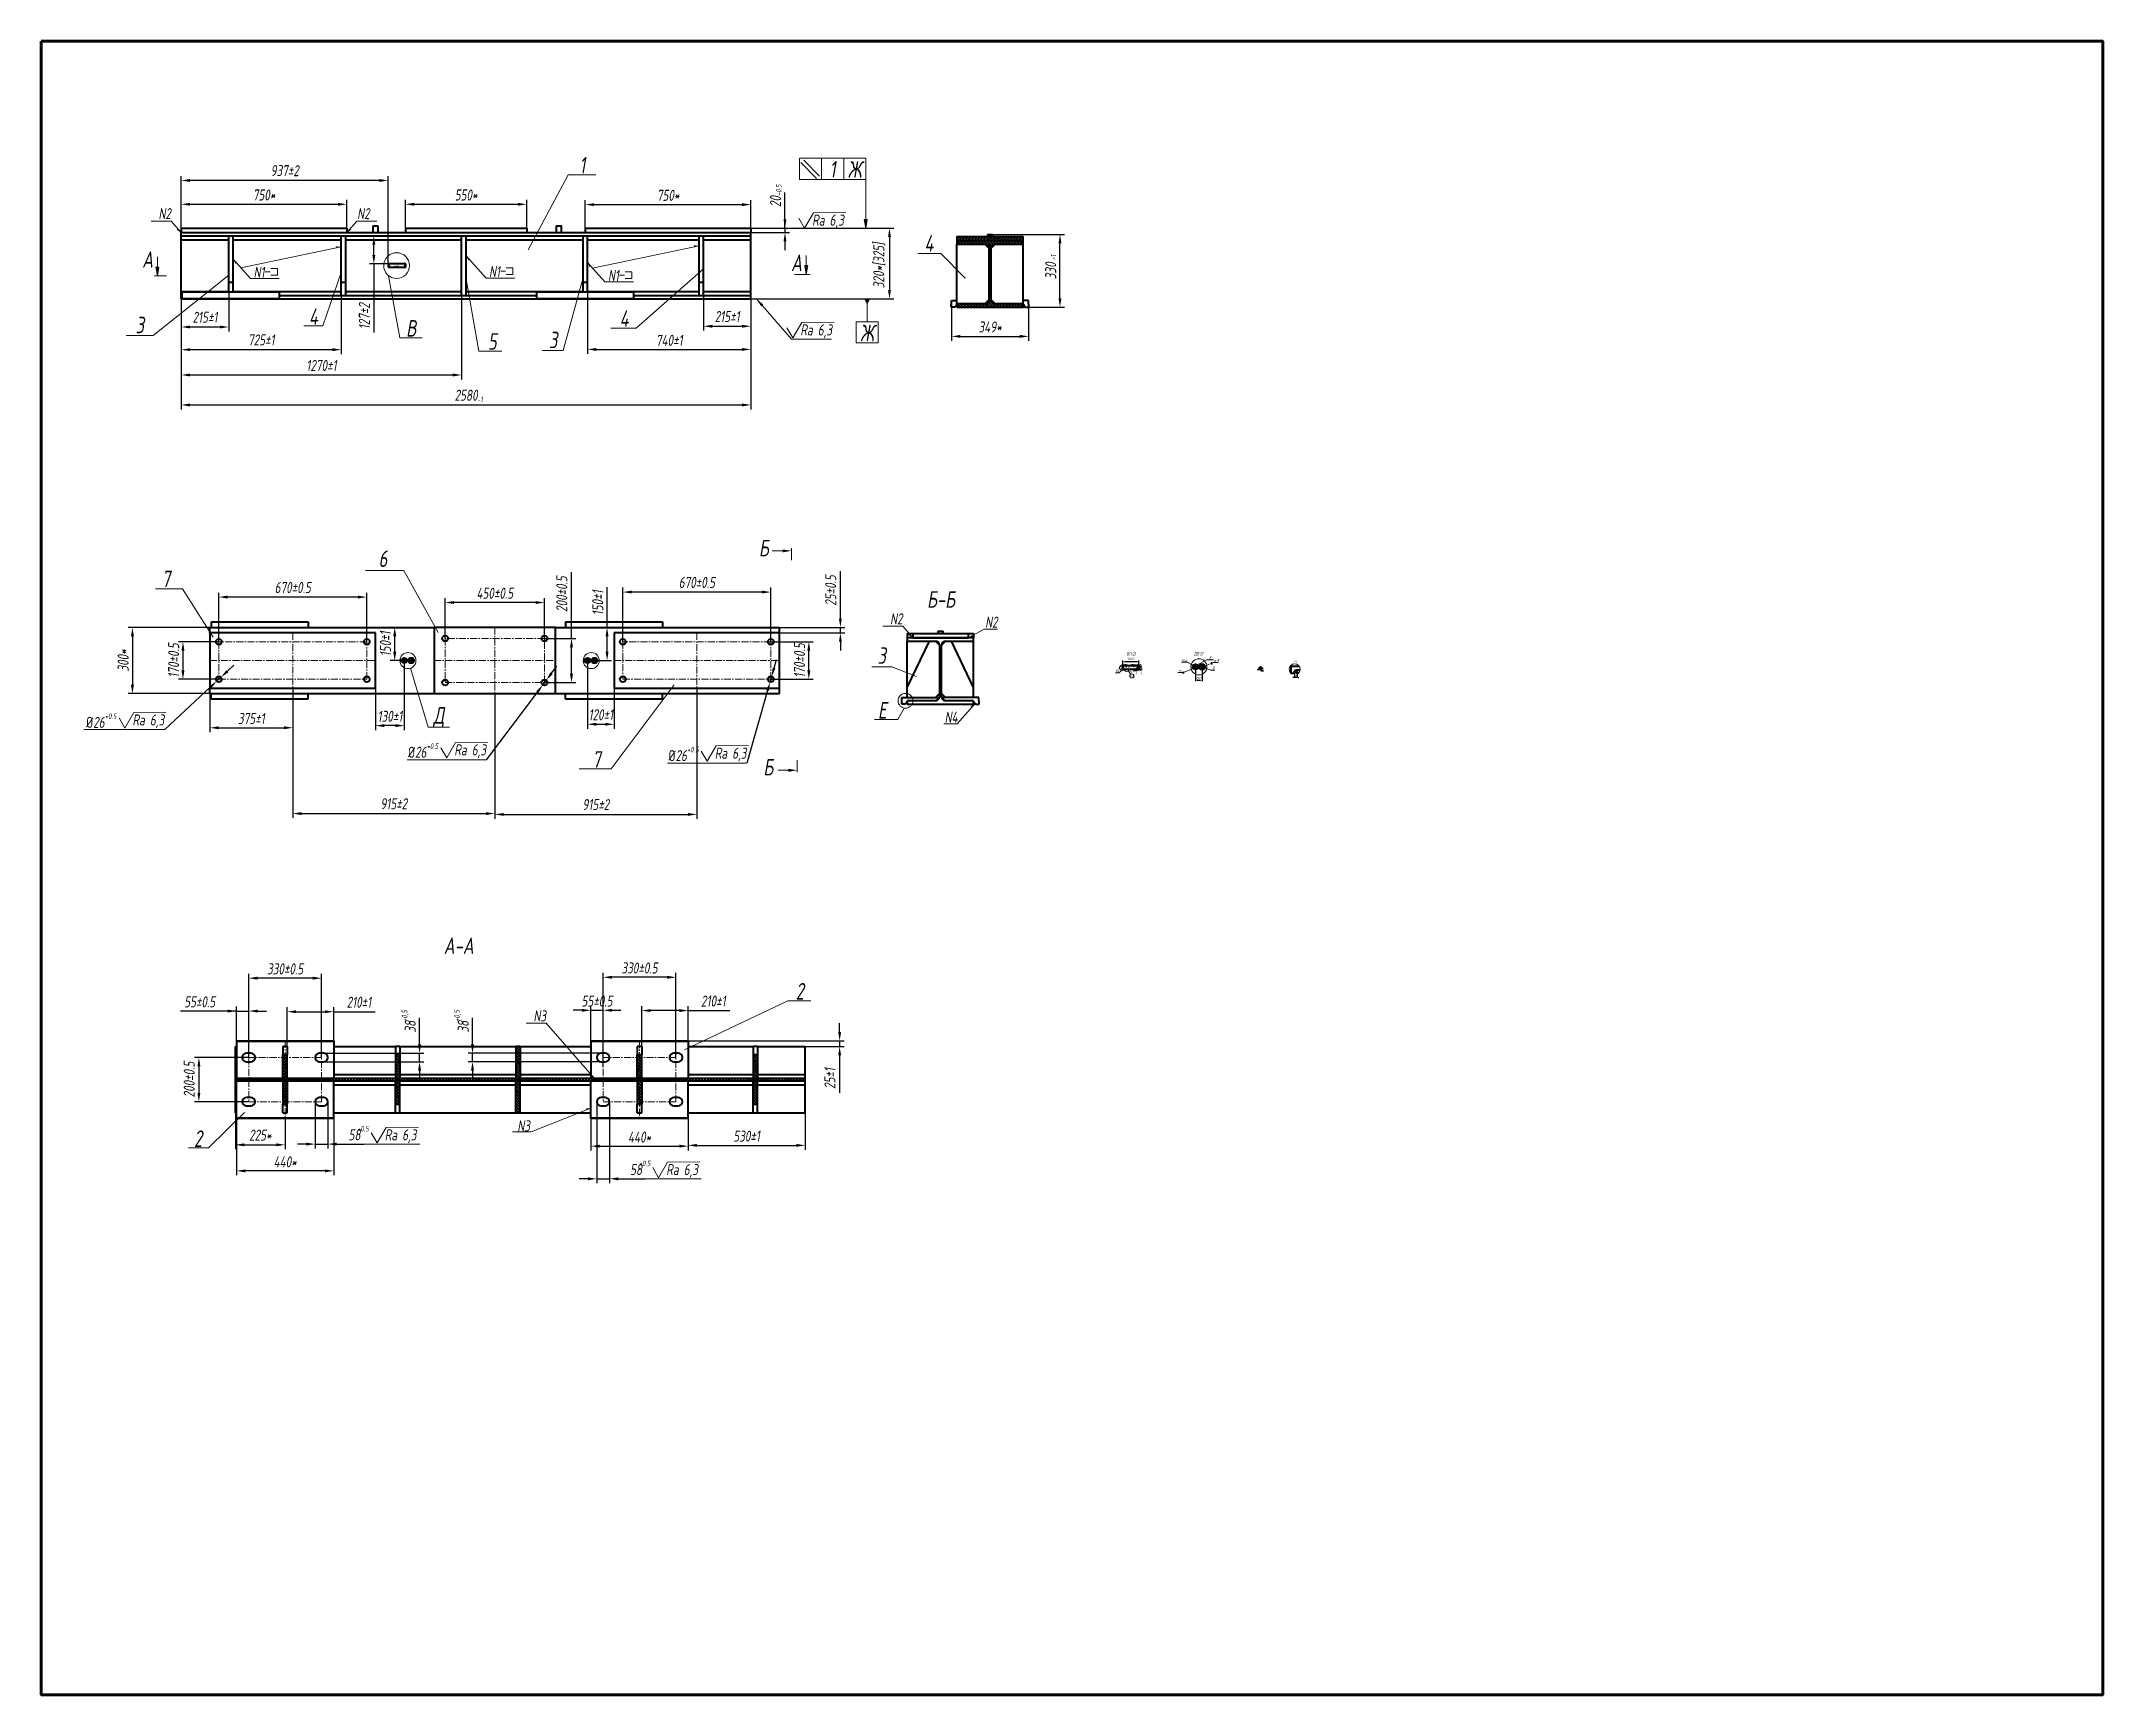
# Model space of a CAD drawing. Header units: millimetres. Extents: x 46486 to 55822, y 31517 to 52542.
# Drawn here: x 46486 to 55822, y 45056 to 52542 of the extents above; entities that cross this region are included whole.
import ezdxf

# ---------------------------------------------------------------- set-up
doc = ezdxf.new("R2010")
doc.units = ezdxf.units.MM
doc.linetypes.add('CENTER', pattern=[50.8, 31.75, -6.35, 6.35, -6.35])
doc.linetypes.add('CENTERX2', pattern=[20.32, 12.7, -2.54, 2.54, -2.54])
doc.layers.add('РАЗМЕРЫ', color=7, linetype='Continuous', lineweight=18)
doc.styles.get("Standard").update_dxf_attribs({"font": 'simplex.shx', "width": 0.7, "oblique": 10})
doc.dimstyles.new('STAND1', dxfattribs={"dimtxt": 5, "dimasz": 4, "dimexe": 2, "dimexo": 0, "dimgap": 2, "dimtad": 1, "dimdec": 0, "dimzin": 0, "dimdsep": 46, "dimtxsty": 'Standard', "dimcen": 0, "dimadec": 0, "dimazin": 0, "dimtfac": 1, "dimtdec": 0, "dimtmove": 0, "dimatfit": 3, "dimfxl": 3, "dimtolj": 1, "dimtzin": 0, "dimarcsym": 1})
doc.dimstyles.new('Stand10', dxfattribs={"dimtxt": 50, "dimasz": 40, "dimexe": 20, "dimexo": 0, "dimgap": 16, "dimtad": 1, "dimdec": 0, "dimzin": 0, "dimdsep": 46, "dimtxsty": 'Standard', "dimcen": 0, "dimadec": 0, "dimazin": 0, "dimtfac": 1, "dimtdec": 0, "dimtmove": 0, "dimatfit": 3, "dimfxl": 0.18, "dimtolj": 1, "dimtzin": 0, "dimarcsym": 0})
doc.dimstyles.new('Stand2', dxfattribs={"dimtxt": 10, "dimasz": 8, "dimexe": 4, "dimexo": 0, "dimgap": 4, "dimtad": 1, "dimdec": 0, "dimzin": 0, "dimdsep": 46, "dimtxsty": 'Standard', "dimcen": 0, "dimadec": 0, "dimazin": 0, "dimtfac": 1, "dimtdec": 0, "dimtmove": 0, "dimatfit": 3, "dimfxl": 0.18, "dimtolj": 1, "dimtzin": 0, "dimarcsym": 0})
doc.dimstyles.new('STAND2-1', dxfattribs={"dimtxt": 2.5, "dimasz": 2, "dimexe": 2, "dimexo": 0, "dimgap": 1, "dimtad": 1, "dimdec": 0, "dimzin": 0, "dimdsep": 46, "dimtxsty": 'Standard', "dimcen": 0, "dimadec": 0, "dimazin": 0, "dimtfac": 1, "dimtdec": 0, "dimtmove": 0, "dimatfit": 3, "dimfxl": 3, "dimtolj": 1, "dimtzin": 0, "dimarcsym": 1})
doc.dimstyles.new('Stand5', dxfattribs={"dimtxt": 25, "dimasz": 20, "dimexe": 10, "dimexo": 0, "dimgap": 8, "dimtad": 1, "dimdec": 0, "dimzin": 0, "dimdsep": 46, "dimtxsty": 'Standard', "dimcen": 0, "dimadec": 0, "dimazin": 0, "dimtfac": 1, "dimtdec": 0, "dimtmove": 0, "dimatfit": 3, "dimfxl": 0.18, "dimtolj": 1, "dimtzin": 0, "dimarcsym": 0})
pattern_1 = [(135, (45397.203, 44247.18), (-6.735192, -6.735192), []), (135, (45397.203, 44251.67), (-6.735192, -6.735192), [])]

msp = doc.modelspace()

# ---------------------------------------------------------------- blocks, each defined once
blk = doc.blocks.new('*D5312')
at = {"layer": 'РАЗМЕРЫ', "color": 0, "lineweight": 18, "insert": (49239.181749, 47461.475074), "char_height": 25, "attachment_point": 5, "rotation": 359.8984988585}
blk.add_mtext('\\A1;\\A1;+0.5   \\S;\\S;', dxfattribs=at)
blk = doc.blocks.new('*D5313')
at = {"layer": 'РАЗМЕРЫ', "color": 0, "lineweight": 18, "insert": (49388.1, 47427.7), "char_height": 50, "attachment_point": 5, "rotation": 359.8985}
blk.add_mtext('\\A1;Ra 6,3', dxfattribs=at)
blk = doc.blocks.new('*D5588')
at = {"layer": 'РАЗМЕРЫ', "color": 0, "lineweight": 18, "insert": (50506, 51626.7), "char_height": 75, "attachment_point": 5, "rotation": 359.8985}
blk.add_mtext('\\A1;4', dxfattribs=at)
blk = doc.blocks.new('*D5589')
at = {"layer": 'РАЗМЕРЫ', "color": 0, "lineweight": 18, "insert": (51069.5, 51561.9), "char_height": 25, "attachment_point": 5, "rotation": 89.8985}
blk.add_mtext('\\A1;-1', dxfattribs=at)
blk = doc.blocks.new('*D5590')
at = {"layer": 'РАЗМЕРЫ', "color": 0, "lineweight": 18, "insert": (50560.7, 50014.7), "char_height": 75, "attachment_point": 5, "rotation": 359.8985}
blk.add_mtext('\\A1;Б-Б', dxfattribs=at)
blk = doc.blocks.new('*D5591')
at = {"layer": 'РАЗМЕРЫ', "color": 0, "lineweight": 18, "insert": (50788.6, 49911.7), "char_height": 50, "attachment_point": 5, "rotation": 359.8985}
blk.add_mtext('\\A1;N2', dxfattribs=at)
blk = doc.blocks.new('*D5592')
at = {"layer": 'РАЗМЕРЫ', "color": 0, "lineweight": 18, "insert": (50358.2, 49926.8), "char_height": 50, "attachment_point": 5, "rotation": 0.1015}
blk.add_mtext('\\A1;N2', dxfattribs=at)
blk = doc.blocks.new('*D5593')
at = {"layer": 'РАЗМЕРЫ', "color": 0, "lineweight": 18, "insert": (50292.2, 49760.6), "char_height": 75, "attachment_point": 5, "rotation": 359.8985}
blk.add_mtext('\\A1;3', dxfattribs=at)
blk = doc.blocks.new('*D5594')
at = {"layer": 'РАЗМЕРЫ', "color": 0, "lineweight": 18, "insert": (50294.8, 49512.4), "char_height": 75, "attachment_point": 5, "rotation": 359.8985}
blk.add_mtext('\\A1;Е', dxfattribs=at)
blk = doc.blocks.new('*D5595')
at = {"layer": 'РАЗМЕРЫ', "color": 0, "lineweight": 18, "insert": (50606.5, 49481.2), "char_height": 50, "attachment_point": 5, "rotation": 359.8985}
blk.add_mtext('\\A1;N4', dxfattribs=at)
blk = doc.blocks.new('*D5596')
at = {"layer": 'РАЗМЕРЫ', "color": 0, "lineweight": 18, "insert": (52163.6, 49734), "char_height": 7.5, "attachment_point": 5, "rotation": 359.8985}
blk.add_mtext('\\A1;Е(1:1)', dxfattribs=at)
blk = doc.blocks.new('*D5597')
at = {"layer": 'РАЗМЕРЫ', "color": 0, "lineweight": 18, "insert": (52171.2, 49669.7), "char_height": 2.5, "attachment_point": 5, "rotation": 359.8985}
blk.add_mtext('\\A1;-1', dxfattribs=at)
blk = doc.blocks.new('*D5598')
at = {"layer": 'DEFPOINTS', "color": 0, "lineweight": 18}
for p in [(52161.9, 49681.7), (52173.6, 49689.9), (52161.9, 49661.7)]:
    blk.add_point(p, dxfattribs=at)
at = {"layer": 'РАЗМЕРЫ', "color": 0, "lineweight": -2}
for p, q in [((52161.9, 49681.7), (52161.9, 49659.7)), ((52173.6, 49689.9), (52173.6, 49659.7)), ((52157.9, 49661.7), (52153.9, 49661.7)), ((52173.6, 49661.7), (52161.9, 49661.7)), ((52177.6, 49661.7), (52181.6, 49661.7))]:
    blk.add_line(p, q, dxfattribs=at)
at = {"layer": 'РАЗМЕРЫ', "color": 0, "lineweight": 18}
for points in [[(52157.9, 49661), (52157.9, 49662.3), (52161.9, 49661.7)], [(52177.6, 49662.3), (52177.6, 49661), (52173.6, 49661.7)]]:
    blk.add_solid(points, dxfattribs=at)
at = {"layer": 'РАЗМЕРЫ', "color": 0, "lineweight": 18, "insert": (52168.2, 49666.4), "char_height": 5, "attachment_point": 5}
blk.add_mtext('\\A1;12', dxfattribs=at)
blk = doc.blocks.new('*D5599')
at = {"layer": 'РАЗМЕРЫ', "color": 0, "lineweight": 18, "insert": (47050.8, 50107.6), "char_height": 75, "attachment_point": 5, "rotation": 359.8985}
blk.add_mtext('\\A1;7', dxfattribs=at)
blk = doc.blocks.new('*D5600')
at = {"layer": 'РАЗМЕРЫ', "color": 0, "lineweight": 18, "insert": (48286.5, 49482), "char_height": 75, "attachment_point": 5, "rotation": 359.8985}
blk.add_mtext('\\A1;Д', dxfattribs=at)
blk = doc.blocks.new('*D5601')
at = {"layer": 'РАЗМЕРЫ', "color": 0, "lineweight": 18, "insert": (49778.3, 49255.3), "char_height": 75, "attachment_point": 5, "rotation": 359.8985}
blk.add_mtext('\\A1;Б', dxfattribs=at)
blk = doc.blocks.new('*D5602')
at = {"layer": 'РАЗМЕРЫ', "color": 0, "lineweight": 18, "insert": (48033.2, 50198.8), "char_height": 75, "attachment_point": 5, "rotation": 359.8985}
blk.add_mtext('\\A1;6', dxfattribs=at)
blk = doc.blocks.new('*D5603')
at = {"layer": 'РАЗМЕРЫ', "color": 0, "lineweight": 18, "insert": (46731, 49458.2), "char_height": 50, "attachment_point": 5, "rotation": 359.8985}
blk.add_mtext('\\A1;{\\Q0;%%C}26', dxfattribs=at)
blk = doc.blocks.new('*D5604')
at = {"layer": 'РАЗМЕРЫ', "color": 0, "lineweight": 18, "insert": (46800, 49485.6), "char_height": 25, "attachment_point": 5, "rotation": 359.8985}
blk.add_mtext('\\A1;-0.5', dxfattribs=at)
blk = doc.blocks.new('*D5605')
at = {"layer": 'РАЗМЕРЫ', "color": 0, "lineweight": 18, "insert": (46970.6, 49463.2), "char_height": 50, "attachment_point": 5, "rotation": 359.8985}
blk.add_mtext('\\A1;Ra 6,3', dxfattribs=at)
blk = doc.blocks.new('*D5606')
at = {"layer": 'РАЗМЕРЫ', "color": 0, "lineweight": 18, "insert": (49758.3, 50247.2), "char_height": 75, "attachment_point": 5, "rotation": 359.8985}
blk.add_mtext('\\A1;Б', dxfattribs=at)
blk = doc.blocks.new('*D5607')
at = {"layer": 'РАЗМЕРЫ', "color": 0, "lineweight": 18, "insert": (48376.4, 48447), "char_height": 75, "attachment_point": 5, "rotation": 359.8985}
blk.add_mtext('\\A1;А-А', dxfattribs=at)
blk = doc.blocks.new('*D5608')
at = {"layer": 'РАЗМЕРЫ', "color": 0, "lineweight": 18, "insert": (48743.4, 48129.1), "char_height": 50, "attachment_point": 5, "rotation": 0.1015}
blk.add_mtext('\\A1;N3', dxfattribs=at)
blk = doc.blocks.new('*D5609')
at = {"layer": 'РАЗМЕРЫ', "color": 0, "lineweight": 18, "insert": (48670.4, 47631.2), "char_height": 50, "attachment_point": 5, "rotation": 0.1015}
blk.add_mtext('\\A1;N3', dxfattribs=at)
blk = doc.blocks.new('*D5610')
at = {"layer": 'РАЗМЕРЫ', "color": 0, "lineweight": 18, "insert": (47196, 47573.5), "char_height": 75, "attachment_point": 5, "rotation": 0.1015}
blk.add_mtext('\\A1;2', dxfattribs=at)
blk = doc.blocks.new('*D5614')
at = {"layer": 'DEFPOINTS', "color": 0, "lineweight": 18}
for p in [(51384.3, 49707.1), (51456.3, 49734), (51456.3, 49707.1)]:
    blk.add_point(p, dxfattribs=at)
at = {"layer": 'РАЗМЕРЫ', "color": 0, "lineweight": -2}
for p, q in [((51384.3, 49707.1), (51384.3, 49738)), ((51392.3, 49734), (51448.3, 49734)), ((51456.3, 49707.1), (51456.3, 49738))]:
    blk.add_line(p, q, dxfattribs=at)
at = {"layer": 'РАЗМЕРЫ', "color": 0, "lineweight": 18}
for points in [[(51392.3, 49735.4), (51392.3, 49732.7), (51384.3, 49734)], [(51448.3, 49732.7), (51448.3, 49735.4), (51456.3, 49734)]]:
    blk.add_solid(points, dxfattribs=at)
at = {"layer": 'РАЗМЕРЫ', "color": 0, "lineweight": 18, "insert": (51420.3, 49744.4), "char_height": 10, "attachment_point": 5}
blk.add_mtext('\\A1;72±0,5', dxfattribs=at)
blk = doc.blocks.new('*D5615')
at = {"layer": 'РАЗМЕРЫ', "color": 0, "lineweight": 18, "insert": (51415.5, 49707.1), "char_height": 10, "attachment_point": 5, "rotation": 359.62022}
blk.add_mtext('\\A1;2А.012.001', dxfattribs=at)
blk = doc.blocks.new('*D5616')
at = {"layer": 'РАЗМЕРЫ', "color": 0, "lineweight": 18, "insert": (51421.4, 49767.1), "char_height": 15, "attachment_point": 5, "rotation": 359.8985}
blk.add_mtext('\\A1;В(1:2)', dxfattribs=at)
blk = doc.blocks.new('*D5617')
at = {"layer": 'РАЗМЕРЫ', "color": 0, "lineweight": 18, "insert": (51424.7, 49668.9), "char_height": 10, "attachment_point": 5, "rotation": 4.75897}
blk.add_mtext('\\A1;п.8', dxfattribs=at)
blk = doc.blocks.new('*D5618')
at = {"layer": 'РАЗМЕРЫ', "color": 0, "lineweight": 18, "insert": (51420.7, 49687.6), "char_height": 10, "attachment_point": 5, "rotation": 304.21926}
blk.add_mtext('\\A1;ЧН', dxfattribs=at)
blk = doc.blocks.new('*D5619')
at = {"layer": 'РАЗМЕРЫ', "color": 0, "lineweight": 18, "insert": (51357.4, 49689.6), "char_height": 15, "attachment_point": 5, "rotation": 359.8985}
blk.add_mtext('\\A1;10', dxfattribs=at)
blk = doc.blocks.new('*D5620')
at = {"layer": 'РАЗМЕРЫ', "color": 0, "lineweight": 18, "insert": (51447.6, 49680.9), "char_height": 15, "attachment_point": 5, "rotation": 359.8985}
blk.add_mtext('\\A1;Г', dxfattribs=at)
blk = doc.blocks.new('*D5621')
at = {"layer": 'РАЗМЕРЫ', "color": 0, "lineweight": 18, "insert": (51469.9, 49680.9), "char_height": 15, "attachment_point": 5, "rotation": 359.8985}
blk.add_mtext('\\A1;Г', dxfattribs=at)
blk = doc.blocks.new('*D5622')
at = {"layer": 'РАЗМЕРЫ', "color": 0, "lineweight": 18, "insert": (52009.4, 49717.6), "char_height": 3.75, "attachment_point": 5, "rotation": 359.8985}
blk.add_mtext('\\A1;Г-Г(2:1)', dxfattribs=at)
blk = doc.blocks.new('*D5623')
at = {"layer": 'РАЗМЕРЫ', "color": 0, "lineweight": 18, "insert": (52012.5, 49710.7), "char_height": 3.75, "attachment_point": 5, "rotation": 359.8985}
blk.add_mtext('\\A1;10', dxfattribs=at)
blk = doc.blocks.new('*D5624')
at = {"layer": 'DEFPOINTS', "color": 0, "lineweight": 18}
for p in [(52007.8, 49700.2), (52009.4, 49700.2), (52009.4, 49695.2)]:
    blk.add_point(p, dxfattribs=at)
at = {"layer": 'РАЗМЕРЫ', "color": 0, "lineweight": -2}
for p, q in [((52007.8, 49695.2), (51991.7, 49695.2)), ((52007.8, 49695.2), (51991.7, 49695.2)), ((52005.8, 49695.2), (52003.8, 49695.2)), ((52007.8, 49700.2), (52007.8, 49693.2)), ((52007.8, 49695.2), (52009.4, 49695.2)), ((52009.4, 49700.2), (52009.4, 49693.2)), ((52011.4, 49695.2), (52013.4, 49695.2))]:
    blk.add_line(p, q, dxfattribs=at)
at = {"layer": 'РАЗМЕРЫ', "color": 0, "lineweight": 18}
for points in [[(52005.8, 49694.9), (52005.8, 49695.5), (52007.8, 49695.2)], [(52011.4, 49695.5), (52011.4, 49694.9), (52009.4, 49695.2)]]:
    blk.add_solid(points, dxfattribs=at)
at = {"layer": 'РАЗМЕРЫ', "color": 0, "lineweight": 18, "insert": (51996.3, 49697.5), "char_height": 2.5, "attachment_point": 5}
blk.add_mtext('\\A1;М3-7Н', dxfattribs=at)
blk = doc.blocks.new('*D5625')
at = {"layer": 'РАЗМЕРЫ', "color": 0, "lineweight": 18, "insert": (52017, 49692.2), "char_height": 2.5, "attachment_point": 5, "rotation": 359.8985}
blk.add_mtext('\\A1;Ra 6,3', dxfattribs=at)
blk = doc.blocks.new('*D5626')
at = {"layer": 'РАЗМЕРЫ', "color": 0, "lineweight": 18, "insert": (51726.9, 49767.8), "char_height": 15, "attachment_point": 5, "rotation": 359.8985}
blk.add_mtext('\\A1;Д(1:2)', dxfattribs=at)
blk = doc.blocks.new('*D5627')
at = {"layer": 'РАЗМЕРЫ', "color": 0, "lineweight": 18, "insert": (51779.7, 49750.5), "char_height": 15, "attachment_point": 5, "rotation": 0.1015}
blk.add_mtext('\\A1;8', dxfattribs=at)
blk = doc.blocks.new('*D5628')
at = {"layer": 'РАЗМЕРЫ', "color": 0, "lineweight": 18, "insert": (51793.6, 49704.3), "char_height": 15, "attachment_point": 5, "rotation": 0.1015}
blk.add_mtext('\\A1;9', dxfattribs=at)
blk = doc.blocks.new('*D5629')
at = {"layer": 'РАЗМЕРЫ', "color": 0, "lineweight": 18, "insert": (51808, 49737.4), "char_height": 15, "attachment_point": 5, "rotation": 0.1015}
blk.add_mtext('\\A1;п.9', dxfattribs=at)
blk = doc.blocks.new('*D5630')
at = {"layer": 'DEFPOINTS', "color": 0, "lineweight": 18}
for p in [(51713.3, 49709.6), (51743.3, 49709.6), (51743.3, 49649.2)]:
    blk.add_point(p, dxfattribs=at)
at = {"layer": 'РАЗМЕРЫ', "color": 0, "lineweight": -2}
for p, q in [((51713.3, 49709.6), (51713.3, 49645.2)), ((51743.3, 49709.6), (51743.3, 49645.2)), ((51721.3, 49649.2), (51735.3, 49649.2))]:
    blk.add_line(p, q, dxfattribs=at)
at = {"layer": 'РАЗМЕРЫ', "color": 0, "lineweight": 18}
for points in [[(51721.3, 49650.5), (51721.3, 49647.9), (51713.3, 49649.2)], [(51735.3, 49647.9), (51735.3, 49650.5), (51743.3, 49649.2)]]:
    blk.add_solid(points, dxfattribs=at)
at = {"layer": 'РАЗМЕРЫ', "color": 0, "lineweight": 18, "insert": (51728.2, 49658.6), "char_height": 10, "attachment_point": 5}
blk.add_mtext('\\A1;20±1', dxfattribs=at)
blk = doc.blocks.new('*D5631')
at = {"layer": 'РАЗМЕРЫ', "color": 0, "lineweight": 18, "insert": (51663.9, 49737.9), "char_height": 10, "attachment_point": 5, "rotation": 0.1015}
blk.add_mtext('\\A1;М12*', dxfattribs=at)
blk = doc.blocks.new('*D5632')
at = {"layer": 'РАЗМЕРЫ', "color": 0, "lineweight": 18, "insert": (51643.1, 49689.5), "char_height": 10, "attachment_point": 5, "rotation": 0.1015}
blk.add_mtext('\\A1;N5', dxfattribs=at)
blk = doc.blocks.new('*D5633')
at = {"layer": 'РАЗМЕРЫ', "color": 0, "lineweight": 18, "insert": (48538.6, 51498.6), "char_height": 50, "attachment_point": 5, "rotation": 359.8985}
blk.add_mtext('\\A1;N1', dxfattribs=at)
blk = doc.blocks.new('*D5634')
at = {"layer": 'РАЗМЕРЫ', "color": 0, "lineweight": 18, "insert": (47944.6, 51761.2), "char_height": 50, "attachment_point": 5, "rotation": 359.8985}
blk.add_mtext('\\A1;N2', dxfattribs=at)
blk = doc.blocks.new('*D5635')
at = {"layer": 'РАЗМЕРЫ', "color": 0, "lineweight": 18, "insert": (48936.2, 51980.2), "char_height": 75, "attachment_point": 5, "rotation": 359.8985}
blk.add_mtext('\\A1;1', dxfattribs=at)
blk = doc.blocks.new('*D5636')
at = {"layer": 'РАЗМЕРЫ', "color": 0, "lineweight": 18, "insert": (47472.2, 51495.8), "char_height": 50, "attachment_point": 5, "rotation": 359.8985}
blk.add_mtext('\\A1;N1', dxfattribs=at)
blk = doc.blocks.new('*D5637')
at = {"layer": 'РАЗМЕРЫ', "color": 0, "lineweight": 18, "insert": (47044.8, 51761.2), "char_height": 50, "attachment_point": 5, "rotation": 0.1015}
blk.add_mtext('\\A1;N2', dxfattribs=at)
blk = doc.blocks.new('*D5638')
at = {"layer": 'РАЗМЕРЫ', "color": 0, "lineweight": 18, "insert": (49906.3, 51538.7), "char_height": 75, "attachment_point": 5, "rotation": 359.8985}
blk.add_mtext('\\A1;А', dxfattribs=at)
blk = doc.blocks.new('*D5639')
at = {"layer": 'РАЗМЕРЫ', "color": 0, "lineweight": 18, "insert": (46967.6, 51553.9), "char_height": 75, "attachment_point": 5, "rotation": 359.8985}
blk.add_mtext('\\A1;А', dxfattribs=at)
blk = doc.blocks.new('*D5640')
at = {"layer": 'РАЗМЕРЫ', "color": 0, "lineweight": 18, "insert": (49995.4, 51229.1), "char_height": 50, "attachment_point": 5, "rotation": 359.8985}
blk.add_mtext('\\A1;Ra 6,3', dxfattribs=at)
blk = doc.blocks.new('*D5641')
at = {"layer": 'РАЗМЕРЫ', "color": 0, "lineweight": 18, "insert": (50226.4, 51220.8), "char_height": 75, "attachment_point": 5, "rotation": 359.8985}
blk.add_mtext('\\A1;Ж', dxfattribs=at)
blk = doc.blocks.new('*D5642')
at = {"layer": 'РАЗМЕРЫ', "color": 0, "lineweight": 18, "insert": (50048.9, 51726.1), "char_height": 50, "attachment_point": 5, "rotation": 359.8985}
blk.add_mtext('\\A1;Ra 6,3', dxfattribs=at)
blk = doc.blocks.new('*D5643')
at = {"layer": 'РАЗМЕРЫ', "color": 0, "lineweight": 18, "insert": (50069.6, 51961.9), "char_height": 75, "attachment_point": 5, "rotation": 359.8985}
blk.add_mtext('\\A1;1', dxfattribs=at)
blk = doc.blocks.new('*D5644')
at = {"layer": 'РАЗМЕРЫ', "color": 0, "lineweight": 18, "insert": (50170.1, 51961.2), "char_height": 75, "attachment_point": 5, "rotation": 359.8985}
blk.add_mtext('\\A1;Ж', dxfattribs=at)
blk = doc.blocks.new('*D5645')
at = {"layer": 'РАЗМЕРЫ', "color": 0, "lineweight": 18, "insert": (48161.2, 51241.7), "char_height": 75, "attachment_point": 5, "rotation": 359.8985}
blk.add_mtext('\\A1;В', dxfattribs=at)
blk = doc.blocks.new('*D5646')
at = {"layer": 'РАЗМЕРЫ', "color": 0, "lineweight": 18, "insert": (48472.6, 50919.4), "char_height": 25, "attachment_point": 5, "rotation": 359.8985}
blk.add_mtext('\\A1;-1', dxfattribs=at)
blk = doc.blocks.new('*D5660')
at = {"layer": 'РАЗМЕРЫ', "color": 0, "lineweight": 18, "insert": (49825.7, 51867.3), "char_height": 25, "attachment_point": 5, "rotation": 89.8985}
blk.add_mtext('\\A1;-0.5', dxfattribs=at)
blk = doc.blocks.new('*D5684')
at = {"layer": 'РАЗМЕРЫ', "color": 0, "lineweight": 18, "insert": (49368.2, 49307.6), "char_height": 50, "attachment_point": 5, "rotation": 359.8985}
blk.add_mtext('\\A1;{\\Q0;%%C}26', dxfattribs=at)
blk = doc.blocks.new('*D5685')
at = {"layer": 'РАЗМЕРЫ', "color": 0, "lineweight": 18, "insert": (49437.1, 49335.1), "char_height": 25, "attachment_point": 5, "rotation": 359.8985}
blk.add_mtext('\\A1;-0.5', dxfattribs=at)
blk = doc.blocks.new('*D5686')
at = {"layer": 'РАЗМЕРЫ', "color": 0, "lineweight": 18, "insert": (49607.8, 49312.7), "char_height": 50, "attachment_point": 5, "rotation": 359.8985}
blk.add_mtext('\\A1;Ra 6,3', dxfattribs=at)
blk = doc.blocks.new('*D5687')
at = {"layer": 'РАЗМЕРЫ', "color": 0, "lineweight": 18, "insert": (48188.6, 49322.9), "char_height": 50, "attachment_point": 5, "rotation": 359.8985}
blk.add_mtext('\\A1;{\\Q0;%%C}26', dxfattribs=at)
blk = doc.blocks.new('*D5688')
at = {"layer": 'РАЗМЕРЫ', "color": 0, "lineweight": 18, "insert": (48257.5, 49350.4), "char_height": 25, "attachment_point": 5, "rotation": 359.8985}
blk.add_mtext('\\A1;-0.5', dxfattribs=at)
blk = doc.blocks.new('*D5689')
at = {"layer": 'РАЗМЕРЫ', "color": 0, "lineweight": 18, "insert": (48428.2, 49328), "char_height": 50, "attachment_point": 5, "rotation": 359.8985}
blk.add_mtext('\\A1;Ra 6,3', dxfattribs=at)
blk = doc.blocks.new('*D5702')
at = {"layer": 'DEFPOINTS', "color": 0, "lineweight": 18}
for p in [(47869.7, 51803.6), (47119.7, 51695.3), (47869.7, 51695.3)]:
    blk.add_point(p, dxfattribs=at)
at = {"layer": 'РАЗМЕРЫ', "color": 0, "lineweight": -2}
for p, q in [((47119.7, 51695.3), (47119.7, 51823.6)), ((47869.7, 51695.3), (47869.7, 51823.6)), ((47159.7, 51803.6), (47829.7, 51803.6))]:
    blk.add_line(p, q, dxfattribs=at)
at = {"layer": 'РАЗМЕРЫ', "color": 0, "lineweight": 18}
for points in [[(47159.7, 51810.2), (47159.7, 51796.9), (47119.7, 51803.6)], [(47829.7, 51796.9), (47829.7, 51810.2), (47869.7, 51803.6)]]:
    blk.add_solid(points, dxfattribs=at)
at = {"layer": 'РАЗМЕРЫ', "color": 0, "lineweight": 18, "insert": (47494.7, 51845.6), "char_height": 50, "attachment_point": 5}
blk.add_mtext('\\A1;750*', dxfattribs=at)
blk = doc.blocks.new('*D5703')
at = {"layer": 'DEFPOINTS', "color": 0, "lineweight": 18}
for p in [(48684.7, 51803.6), (48134.7, 51695.3), (48684.7, 51695.3)]:
    blk.add_point(p, dxfattribs=at)
at = {"layer": 'РАЗМЕРЫ', "color": 0, "lineweight": -2}
for p, q in [((48134.7, 51695.3), (48134.7, 51823.6)), ((48684.7, 51695.3), (48684.7, 51823.6)), ((48174.7, 51803.6), (48644.7, 51803.6))]:
    blk.add_line(p, q, dxfattribs=at)
at = {"layer": 'РАЗМЕРЫ', "color": 0, "lineweight": 18}
for points in [[(48174.7, 51810.2), (48174.7, 51796.9), (48134.7, 51803.6)], [(48644.7, 51796.9), (48644.7, 51810.2), (48684.7, 51803.6)]]:
    blk.add_solid(points, dxfattribs=at)
at = {"layer": 'РАЗМЕРЫ', "color": 0, "lineweight": 18, "insert": (48409.7, 51845.6), "char_height": 50, "attachment_point": 5}
blk.add_mtext('\\A1;550*', dxfattribs=at)
blk = doc.blocks.new('*D5704')
at = {"layer": 'DEFPOINTS', "color": 0, "lineweight": 18}
for p in [(49699.7, 51802), (48949.7, 51695.3), (49699.7, 51695.3)]:
    blk.add_point(p, dxfattribs=at)
at = {"layer": 'РАЗМЕРЫ', "color": 0, "lineweight": -2}
for p, q in [((48949.7, 51695.3), (48949.7, 51822)), ((49699.7, 51695.3), (49699.7, 51822)), ((48989.7, 51802), (49659.7, 51802))]:
    blk.add_line(p, q, dxfattribs=at)
at = {"layer": 'РАЗМЕРЫ', "color": 0, "lineweight": 18}
for points in [[(48989.7, 51808.7), (48989.7, 51795.4), (48949.7, 51802)], [(49659.7, 51795.4), (49659.7, 51808.7), (49699.7, 51802)]]:
    blk.add_solid(points, dxfattribs=at)
at = {"layer": 'РАЗМЕРЫ', "color": 0, "lineweight": 18, "insert": (49324.7, 51844.1), "char_height": 50, "attachment_point": 5}
blk.add_mtext('\\A1;750*', dxfattribs=at)
blk = doc.blocks.new('*D5705')
at = {"layer": 'РАЗМЕРЫ', "color": 0, "lineweight": 18, "insert": (49077.2, 51481), "char_height": 50, "attachment_point": 5, "rotation": 359.8985}
blk.add_mtext('\\A1;N1', dxfattribs=at)
blk = doc.blocks.new('*D5706')
at = {"layer": 'РАЗМЕРЫ', "color": 0, "lineweight": 18, "insert": (48096.6, 51525.5), "char_height": 5, "attachment_point": 5, "rotation": 359.62022}
blk.add_mtext('\\A1;2А.012.001', dxfattribs=at)
blk = doc.blocks.new('*D5707')
at = {"layer": 'DEFPOINTS', "color": 0, "lineweight": 18}
for p in [(47957.2, 51660.3), (47991.9, 51660.3), (48057, 51533.3)]:
    blk.add_point(p, dxfattribs=at)
at = {"layer": 'РАЗМЕРЫ', "color": 0, "lineweight": -2}
for p, q in [((47957.2, 51660.3), (48011.9, 51660.3)), ((47991.9, 51573.3), (47991.9, 51620.3)), ((48057, 51533.3), (47971.9, 51533.3)), ((47991.9, 51533.3), (47991.9, 51222.7)), ((47991.9, 51533.3), (47991.9, 51222.7))]:
    blk.add_line(p, q, dxfattribs=at)
at = {"layer": 'РАЗМЕРЫ', "color": 0, "lineweight": 18}
for points in [[(47998.6, 51620.3), (47985.3, 51620.3), (47991.9, 51660.3)], [(47985.3, 51573.3), (47998.6, 51573.3), (47991.9, 51533.3)]]:
    blk.add_solid(points, dxfattribs=at)
at = {"layer": 'РАЗМЕРЫ', "color": 0, "lineweight": 18, "insert": (47949, 51296.6), "char_height": 50, "attachment_point": 5, "rotation": 90}
blk.add_mtext('\\A1;127%%p2', dxfattribs=at)
blk = doc.blocks.new('*D5708')
at = {"layer": 'DEFPOINTS', "color": 0, "lineweight": 18}
for p in [(47119.7, 51911.4), (47119.7, 51610.4), (48056.8, 51533.3)]:
    blk.add_point(p, dxfattribs=at)
at = {"layer": 'РАЗМЕРЫ', "color": 0, "lineweight": -2}
for p, q in [((47119.7, 51610.4), (47119.7, 51931.4)), ((48016.8, 51911.4), (47159.7, 51911.4)), ((48056.8, 51533.3), (48056.8, 51931.4))]:
    blk.add_line(p, q, dxfattribs=at)
at = {"layer": 'РАЗМЕРЫ', "color": 0, "lineweight": 18}
for points in [[(47159.7, 51918.1), (47159.7, 51904.7), (47119.7, 51911.4)], [(48016.8, 51904.7), (48016.8, 51918.1), (48056.8, 51911.4)]]:
    blk.add_solid(points, dxfattribs=at)
at = {"layer": 'РАЗМЕРЫ', "color": 0, "lineweight": 18, "insert": (47588.2, 51955.8), "char_height": 50, "attachment_point": 5}
blk.add_mtext('\\A1;937%%p2', dxfattribs=at)
blk = doc.blocks.new('*D5709')
at = {"layer": 'DEFPOINTS', "color": 0, "lineweight": 18}
for p in [(49484.7, 51450.7), (49699.7, 51408.7), (49699.7, 51251.4)]:
    blk.add_point(p, dxfattribs=at)
at = {"layer": 'РАЗМЕРЫ', "color": 0, "lineweight": -2}
for p, q in [((49484.7, 51450.7), (49484.7, 51231.4)), ((49699.7, 51408.7), (49699.7, 51231.4)), ((49524.7, 51251.4), (49659.7, 51251.4))]:
    blk.add_line(p, q, dxfattribs=at)
at = {"layer": 'РАЗМЕРЫ', "color": 0, "lineweight": 18}
for points in [[(49524.7, 51258.1), (49524.7, 51244.7), (49484.7, 51251.4)], [(49659.7, 51244.7), (49659.7, 51258.1), (49699.7, 51251.4)]]:
    blk.add_solid(points, dxfattribs=at)
at = {"layer": 'РАЗМЕРЫ', "color": 0, "lineweight": 18, "insert": (49592.2, 51295.4), "char_height": 50, "attachment_point": 5}
blk.add_mtext('\\A1;215%%p1', dxfattribs=at)
blk = doc.blocks.new('*D5710')
at = {"layer": 'DEFPOINTS', "color": 0, "lineweight": 18}
for p in [(48959.7, 51450.7), (49699.7, 51408.7), (49699.7, 51146.5)]:
    blk.add_point(p, dxfattribs=at)
at = {"layer": 'РАЗМЕРЫ', "color": 0, "lineweight": -2}
for p, q in [((48959.7, 51450.7), (48959.7, 51126.5)), ((49699.7, 51408.7), (49699.7, 51126.5)), ((48999.7, 51146.5), (49659.7, 51146.5))]:
    blk.add_line(p, q, dxfattribs=at)
at = {"layer": 'РАЗМЕРЫ', "color": 0, "lineweight": 18}
for points in [[(48999.7, 51153.2), (48999.7, 51139.9), (48959.7, 51146.5)], [(49659.7, 51139.9), (49659.7, 51153.2), (49699.7, 51146.5)]]:
    blk.add_solid(points, dxfattribs=at)
at = {"layer": 'РАЗМЕРЫ', "color": 0, "lineweight": 18, "insert": (49329.7, 51187.5), "char_height": 50, "attachment_point": 5}
blk.add_mtext('\\A1;740%%p1', dxfattribs=at)
blk = doc.blocks.new('*D5711')
at = {"layer": 'DEFPOINTS', "color": 0, "lineweight": 18}
for p in [(47334.7, 51450.7), (47119.7, 51408.7), (47334.7, 51248)]:
    blk.add_point(p, dxfattribs=at)
at = {"layer": 'РАЗМЕРЫ', "color": 0, "lineweight": -2}
for p, q in [((47334.7, 51450.7), (47334.7, 51228)), ((47119.7, 51408.7), (47119.7, 51228)), ((47159.7, 51248), (47294.7, 51248))]:
    blk.add_line(p, q, dxfattribs=at)
at = {"layer": 'РАЗМЕРЫ', "color": 0, "lineweight": 18}
for points in [[(47159.7, 51254.6), (47159.7, 51241.3), (47119.7, 51248)], [(47294.7, 51241.3), (47294.7, 51254.6), (47334.7, 51248)]]:
    blk.add_solid(points, dxfattribs=at)
at = {"layer": 'РАЗМЕРЫ', "color": 0, "lineweight": 18, "insert": (47227.2, 51292), "char_height": 50, "attachment_point": 5}
blk.add_mtext('\\A1;215%%p1', dxfattribs=at)
blk = doc.blocks.new('*D5712')
at = {"layer": 'DEFPOINTS', "color": 0, "lineweight": 18}
for p in [(47844.7, 51450.7), (47119.7, 51408.7), (47844.7, 51145.4)]:
    blk.add_point(p, dxfattribs=at)
at = {"layer": 'РАЗМЕРЫ', "color": 0, "lineweight": -2}
for p, q in [((47844.7, 51450.7), (47844.7, 51125.4)), ((47119.7, 51408.7), (47119.7, 51125.4)), ((47159.7, 51145.4), (47804.7, 51145.4))]:
    blk.add_line(p, q, dxfattribs=at)
at = {"layer": 'РАЗМЕРЫ', "color": 0, "lineweight": 18}
for points in [[(47159.7, 51152), (47159.7, 51138.7), (47119.7, 51145.4)], [(47804.7, 51138.7), (47804.7, 51152), (47844.7, 51145.4)]]:
    blk.add_solid(points, dxfattribs=at)
at = {"layer": 'РАЗМЕРЫ', "color": 0, "lineweight": 18, "insert": (47482.2, 51189.4), "char_height": 50, "attachment_point": 5}
blk.add_mtext('\\A1;725%%p1', dxfattribs=at)
blk = doc.blocks.new('*D5713')
at = {"layer": 'DEFPOINTS', "color": 0, "lineweight": 18}
for p in [(47119.7, 51525.3), (48389.7, 51486.3), (48389.7, 51030.7)]:
    blk.add_point(p, dxfattribs=at)
at = {"layer": 'РАЗМЕРЫ', "color": 0, "lineweight": -2}
for p, q in [((47119.7, 51525.3), (47119.7, 51010.7)), ((48389.7, 51486.3), (48389.7, 51010.7)), ((47159.7, 51030.7), (48349.7, 51030.7))]:
    blk.add_line(p, q, dxfattribs=at)
at = {"layer": 'РАЗМЕРЫ', "color": 0, "lineweight": 18}
for points in [[(47159.7, 51037.4), (47159.7, 51024), (47119.7, 51030.7)], [(48349.7, 51024), (48349.7, 51037.4), (48389.7, 51030.7)]]:
    blk.add_solid(points, dxfattribs=at)
at = {"layer": 'РАЗМЕРЫ', "color": 0, "lineweight": 18, "insert": (47754.7, 51073.7), "char_height": 50, "attachment_point": 5}
blk.add_mtext('\\A1;1270%%p1', dxfattribs=at)
blk = doc.blocks.new('*D5714')
at = {"layer": 'DEFPOINTS', "color": 0, "lineweight": 18}
for p in [(47119.7, 51408.7), (49699.7, 51408.7), (49699.7, 50895)]:
    blk.add_point(p, dxfattribs=at)
at = {"layer": 'РАЗМЕРЫ', "color": 0, "lineweight": -2}
for p, q in [((47119.7, 51408.7), (47119.7, 50875)), ((49699.7, 51408.7), (49699.7, 50875)), ((47159.7, 50895), (49659.7, 50895))]:
    blk.add_line(p, q, dxfattribs=at)
at = {"layer": 'РАЗМЕРЫ', "color": 0, "lineweight": 18}
for points in [[(47159.7, 50901.6), (47159.7, 50888.3), (47119.7, 50895)], [(49659.7, 50888.3), (49659.7, 50901.6), (49699.7, 50895)]]:
    blk.add_solid(points, dxfattribs=at)
at = {"layer": 'РАЗМЕРЫ', "color": 0, "lineweight": 18, "insert": (48409.7, 50938.9), "char_height": 50, "attachment_point": 5}
blk.add_mtext('\\A1;2580', dxfattribs=at)
blk = doc.blocks.new('*D5715')
at = {"layer": 'РАЗМЕРЫ', "color": 0, "lineweight": 18, "insert": (48804, 51189.5), "char_height": 75, "attachment_point": 5, "rotation": 359.8985}
blk.add_mtext('\\A1;3', dxfattribs=at)
blk = doc.blocks.new('*D5716')
at = {"layer": 'РАЗМЕРЫ', "color": 0, "lineweight": 18, "insert": (46932.3, 51257.2), "char_height": 75, "attachment_point": 5, "rotation": 359.8985}
blk.add_mtext('\\A1;3', dxfattribs=at)
blk = doc.blocks.new('*D5717')
at = {"layer": 'РАЗМЕРЫ', "color": 0, "lineweight": 18, "insert": (47718.7, 51295.1), "char_height": 75, "attachment_point": 5, "rotation": 359.8985}
blk.add_mtext('\\A1;4', dxfattribs=at)
blk = doc.blocks.new('*D5718')
at = {"layer": 'РАЗМЕРЫ', "color": 0, "lineweight": 18, "insert": (49125.7, 51286), "char_height": 75, "attachment_point": 5, "rotation": 359.8985}
blk.add_mtext('\\A1;4', dxfattribs=at)
blk = doc.blocks.new('*D5719')
at = {"layer": 'РАЗМЕРЫ', "color": 0, "lineweight": 18, "insert": (48528.5, 51182.4), "char_height": 75, "attachment_point": 5, "rotation": 359.8985}
blk.add_mtext('\\A1;5', dxfattribs=at)
blk = doc.blocks.new('*D5720')
at = {"layer": 'DEFPOINTS', "color": 0, "lineweight": 18}
for p in [(49694.5, 51675.3), (49698.2, 51695.3), (49854, 51675.3)]:
    blk.add_point(p, dxfattribs=at)
at = {"layer": 'РАЗМЕРЫ', "color": 0, "lineweight": -2}
for p, q in [((49854, 51695.3), (49854, 51856.3)), ((49854, 51695.3), (49854, 51856.3)), ((49854, 51735.3), (49854, 51775.3)), ((49694.5, 51675.3), (49874, 51675.3)), ((49698.2, 51695.3), (49874, 51695.3)), ((49854, 51695.3), (49854, 51675.3)), ((49854, 51635.3), (49854, 51595.3))]:
    blk.add_line(p, q, dxfattribs=at)
at = {"layer": 'РАЗМЕРЫ', "color": 0, "lineweight": 18}
for points in [[(49847.3, 51735.3), (49860.6, 51735.3), (49854, 51695.3)], [(49860.6, 51635.3), (49847.3, 51635.3), (49854, 51675.3)]]:
    blk.add_solid(points, dxfattribs=at)
at = {"layer": 'РАЗМЕРЫ', "color": 0, "lineweight": 18, "insert": (49811, 51815.8), "char_height": 50, "attachment_point": 5, "rotation": 90}
blk.add_mtext('\\A1;20', dxfattribs=at)
blk = doc.blocks.new('*D5721')
at = {"layer": 'DEFPOINTS', "color": 0, "lineweight": 18}
for p in [(49698.2, 51695.3), (49694.5, 51375.3), (50327.2, 51375.3)]:
    blk.add_point(p, dxfattribs=at)
at = {"layer": 'РАЗМЕРЫ', "color": 0, "lineweight": -2}
for p, q in [((49698.2, 51695.3), (50347.2, 51695.3)), ((50327.2, 51655.3), (50327.2, 51415.3)), ((49694.5, 51375.3), (50347.2, 51375.3))]:
    blk.add_line(p, q, dxfattribs=at)
at = {"layer": 'РАЗМЕРЫ', "color": 0, "lineweight": 18}
for points in [[(50333.8, 51655.3), (50320.5, 51655.3), (50327.2, 51695.3)], [(50320.5, 51415.3), (50333.8, 51415.3), (50327.2, 51375.3)]]:
    blk.add_solid(points, dxfattribs=at)
at = {"layer": 'РАЗМЕРЫ', "color": 0, "lineweight": 18, "insert": (50281.2, 51526.5), "char_height": 50, "attachment_point": 5, "rotation": 90}
blk.add_mtext('\\A1;320*[325]', dxfattribs=at)
blk = doc.blocks.new('*D5724')
at = {"layer": 'DEFPOINTS', "color": 0, "lineweight": 18}
for p in [(50608.3, 51367.4), (50957.3, 51367.4), (50957.3, 51205.5)]:
    blk.add_point(p, dxfattribs=at)
at = {"layer": 'РАЗМЕРЫ', "color": 0, "lineweight": -2}
for p, q in [((50608.3, 51367.4), (50608.3, 51185.5)), ((50957.3, 51367.4), (50957.3, 51185.5)), ((50648.3, 51205.5), (50917.3, 51205.5))]:
    blk.add_line(p, q, dxfattribs=at)
at = {"layer": 'РАЗМЕРЫ', "color": 0, "lineweight": 18}
for points in [[(50648.3, 51212.2), (50648.3, 51198.9), (50608.3, 51205.5)], [(50917.3, 51198.9), (50917.3, 51212.2), (50957.3, 51205.5)]]:
    blk.add_solid(points, dxfattribs=at)
at = {"layer": 'РАЗМЕРЫ', "color": 0, "lineweight": 18, "insert": (50782.8, 51248), "char_height": 50, "attachment_point": 5}
blk.add_mtext('\\A1;349*', dxfattribs=at)
blk = doc.blocks.new('*D5725')
at = {"layer": 'DEFPOINTS', "color": 0, "lineweight": 18}
for p in [(50794.8, 51667.4), (51099.4, 51667.4), (50932.2, 51337.4)]:
    blk.add_point(p, dxfattribs=at)
at = {"layer": 'РАЗМЕРЫ', "color": 0, "lineweight": -2}
for p, q in [((50794.8, 51667.4), (51119.4, 51667.4)), ((51099.4, 51377.4), (51099.4, 51627.4)), ((50932.2, 51337.4), (51119.4, 51337.4))]:
    blk.add_line(p, q, dxfattribs=at)
at = {"layer": 'РАЗМЕРЫ', "color": 0, "lineweight": 18}
for points in [[(51106.1, 51627.4), (51092.7, 51627.4), (51099.4, 51667.4)], [(51092.7, 51377.4), (51106.1, 51377.4), (51099.4, 51337.4)]]:
    blk.add_solid(points, dxfattribs=at)
at = {"layer": 'РАЗМЕРЫ', "color": 0, "lineweight": 18, "insert": (51057.4, 51502.4), "char_height": 50, "attachment_point": 5, "rotation": 90}
blk.add_mtext('\\A1;330', dxfattribs=at)
blk = doc.blocks.new('*D5726')
at = {"layer": 'DEFPOINTS', "color": 0, "lineweight": 18}
for p in [(47289.8, 50025.2), (47289.8, 49823.1), (47959.8, 49823.1)]:
    blk.add_point(p, dxfattribs=at)
at = {"layer": 'РАЗМЕРЫ', "color": 0, "lineweight": -2}
for p, q in [((47289.8, 49823.1), (47289.8, 50045.2)), ((47959.8, 49823.1), (47959.8, 50045.2)), ((47919.8, 50025.2), (47329.8, 50025.2))]:
    blk.add_line(p, q, dxfattribs=at)
at = {"layer": 'РАЗМЕРЫ', "color": 0, "lineweight": 18}
for points in [[(47329.8, 50031.9), (47329.8, 50018.6), (47289.8, 50025.2)], [(47919.8, 50018.6), (47919.8, 50031.9), (47959.8, 50025.2)]]:
    blk.add_solid(points, dxfattribs=at)
at = {"layer": 'РАЗМЕРЫ', "color": 0, "lineweight": 18, "insert": (47624.8, 50068.7), "char_height": 50, "attachment_point": 5}
blk.add_mtext('\\A1;670%%p0.5', dxfattribs=at)
blk = doc.blocks.new('*D5727')
at = {"layer": 'DEFPOINTS', "color": 0, "lineweight": 18}
for p in [(47289.8, 49823.1), (47127.6, 49653.1), (47289.8, 49653.1)]:
    blk.add_point(p, dxfattribs=at)
at = {"layer": 'РАЗМЕРЫ', "color": 0, "lineweight": -2}
for p, q in [((47289.8, 49823.1), (47107.6, 49823.1)), ((47127.6, 49783.1), (47127.6, 49693.1)), ((47289.8, 49653.1), (47107.6, 49653.1))]:
    blk.add_line(p, q, dxfattribs=at)
at = {"layer": 'РАЗМЕРЫ', "color": 0, "lineweight": 18}
for points in [[(47134.2, 49783.1), (47120.9, 49783.1), (47127.6, 49823.1)], [(47120.9, 49693.1), (47134.2, 49693.1), (47127.6, 49653.1)]]:
    blk.add_solid(points, dxfattribs=at)
at = {"layer": 'РАЗМЕРЫ', "color": 0, "lineweight": 18, "insert": (47085.5, 49738.1), "char_height": 50, "attachment_point": 5, "rotation": 90}
blk.add_mtext('\\A1;170%%p0.5', dxfattribs=at)
blk = doc.blocks.new('*D5728')
at = {"layer": 'DEFPOINTS', "color": 0, "lineweight": 18}
for p in [(48314.8, 50000.7), (48314.8, 49838.1), (48764.8, 49838.1)]:
    blk.add_point(p, dxfattribs=at)
at = {"layer": 'РАЗМЕРЫ', "color": 0, "lineweight": -2}
for p, q in [((48314.8, 49838.1), (48314.8, 50020.7)), ((48724.8, 50000.7), (48354.8, 50000.7)), ((48764.8, 49838.1), (48764.8, 50020.7))]:
    blk.add_line(p, q, dxfattribs=at)
at = {"layer": 'РАЗМЕРЫ', "color": 0, "lineweight": 18}
for points in [[(48354.8, 50007.4), (48354.8, 49994), (48314.8, 50000.7)], [(48724.8, 49994), (48724.8, 50007.4), (48764.8, 50000.7)]]:
    blk.add_solid(points, dxfattribs=at)
at = {"layer": 'РАЗМЕРЫ', "color": 0, "lineweight": 18, "insert": (48539.8, 50042.7), "char_height": 50, "attachment_point": 5}
blk.add_mtext('\\A1;450%%p0.5', dxfattribs=at)
blk = doc.blocks.new('*D5740')
at = {"layer": 'DEFPOINTS', "color": 0, "lineweight": 18}
for p in [(48764.8, 49838.1), (48887.2, 49838.1), (48764.8, 49638.1)]:
    blk.add_point(p, dxfattribs=at)
at = {"layer": 'РАЗМЕРЫ', "color": 0, "lineweight": -2}
for p, q in [((48887.2, 49838.1), (48887.2, 50138.6)), ((48887.2, 49838.1), (48887.2, 50138.6)), ((48764.8, 49838.1), (48907.2, 49838.1)), ((48887.2, 49678.1), (48887.2, 49798.1)), ((48764.8, 49638.1), (48907.2, 49638.1))]:
    blk.add_line(p, q, dxfattribs=at)
at = {"layer": 'РАЗМЕРЫ', "color": 0, "lineweight": 18}
for points in [[(48893.8, 49798.1), (48880.5, 49798.1), (48887.2, 49838.1)], [(48880.5, 49678.1), (48893.8, 49678.1), (48887.2, 49638.1)]]:
    blk.add_solid(points, dxfattribs=at)
at = {"layer": 'РАЗМЕРЫ', "color": 0, "lineweight": 18, "insert": (48843.2, 50038.6), "char_height": 50, "attachment_point": 5, "rotation": 90}
blk.add_mtext('\\A1;200%%p0.5', dxfattribs=at)
blk = doc.blocks.new('*D5741')
at = {"layer": 'DEFPOINTS', "color": 0, "lineweight": 18}
for p in [(49119.8, 50048), (49119.8, 49823.1), (49789.8, 49823.1)]:
    blk.add_point(p, dxfattribs=at)
at = {"layer": 'РАЗМЕРЫ', "color": 0, "lineweight": -2}
for p, q in [((49119.8, 49823.1), (49119.8, 50068)), ((49749.8, 50048), (49159.8, 50048)), ((49789.8, 49823.1), (49789.8, 50068))]:
    blk.add_line(p, q, dxfattribs=at)
at = {"layer": 'РАЗМЕРЫ', "color": 0, "lineweight": 18}
for points in [[(49159.8, 50054.7), (49159.8, 50041.4), (49119.8, 50048)], [(49749.8, 50041.4), (49749.8, 50054.7), (49789.8, 50048)]]:
    blk.add_solid(points, dxfattribs=at)
at = {"layer": 'РАЗМЕРЫ', "color": 0, "lineweight": 18, "insert": (49454.8, 50091.5), "char_height": 50, "attachment_point": 5}
blk.add_mtext('\\A1;670%%p0.5', dxfattribs=at)
blk = doc.blocks.new('*D5742')
at = {"layer": 'DEFPOINTS', "color": 0, "lineweight": 18}
for p in [(49789.8, 49823.1), (49962, 49823.1), (49789.8, 49653.1)]:
    blk.add_point(p, dxfattribs=at)
at = {"layer": 'РАЗМЕРЫ', "color": 0, "lineweight": -2}
for p, q in [((49789.8, 49823.1), (49982, 49823.1)), ((49962, 49693.1), (49962, 49783.1)), ((49789.8, 49653.1), (49982, 49653.1))]:
    blk.add_line(p, q, dxfattribs=at)
at = {"layer": 'РАЗМЕРЫ', "color": 0, "lineweight": 18}
for points in [[(49968.6, 49783.1), (49955.3, 49783.1), (49962, 49823.1)], [(49955.3, 49693.1), (49968.6, 49693.1), (49962, 49653.1)]]:
    blk.add_solid(points, dxfattribs=at)
at = {"layer": 'РАЗМЕРЫ', "color": 0, "lineweight": 18, "insert": (49919.9, 49738.1), "char_height": 50, "attachment_point": 5, "rotation": 90}
blk.add_mtext('\\A1;170%%p0.5', dxfattribs=at)
blk = doc.blocks.new('*D5743')
at = {"layer": 'DEFPOINTS', "color": 0, "lineweight": 18}
for p in [(48073.7, 49888.1), (48086.6, 49888.1), (48129.8, 49738.1)]:
    blk.add_point(p, dxfattribs=at)
at = {"layer": 'РАЗМЕРЫ', "color": 0, "lineweight": -2}
for p, q in [((48073.7, 49888.1), (48106.6, 49888.1)), ((48086.6, 49778.1), (48086.6, 49848.1)), ((48129.8, 49738.1), (48066.6, 49738.1))]:
    blk.add_line(p, q, dxfattribs=at)
at = {"layer": 'РАЗМЕРЫ', "color": 0, "lineweight": 18}
for points in [[(48093.3, 49848.1), (48079.9, 49848.1), (48086.6, 49888.1)], [(48079.9, 49778.1), (48093.3, 49778.1), (48086.6, 49738.1)]]:
    blk.add_solid(points, dxfattribs=at)
at = {"layer": 'РАЗМЕРЫ', "color": 0, "lineweight": 18, "insert": (48044.6, 49813.1), "char_height": 50, "attachment_point": 5, "rotation": 90}
blk.add_mtext('\\A1;150%%p1', dxfattribs=at)
blk = doc.blocks.new('*D5744')
at = {"layer": 'DEFPOINTS', "color": 0, "lineweight": 18}
for p in [(49040.1, 49888.1), (49048.3, 49888.1), (48959.8, 49738.1)]:
    blk.add_point(p, dxfattribs=at)
at = {"layer": 'РАЗМЕРЫ', "color": 0, "lineweight": -2}
for p, q in [((49048.3, 49888.1), (49048.3, 50069.9)), ((49048.3, 49888.1), (49048.3, 50069.9)), ((49040.1, 49888.1), (49068.3, 49888.1)), ((49048.3, 49778.1), (49048.3, 49848.1)), ((48959.8, 49738.1), (49068.3, 49738.1))]:
    blk.add_line(p, q, dxfattribs=at)
at = {"layer": 'РАЗМЕРЫ', "color": 0, "lineweight": 18}
for points in [[(49054.9, 49848.1), (49041.6, 49848.1), (49048.3, 49888.1)], [(49041.6, 49778.1), (49054.9, 49778.1), (49048.3, 49738.1)]]:
    blk.add_solid(points, dxfattribs=at)
at = {"layer": 'РАЗМЕРЫ', "color": 0, "lineweight": 18, "insert": (49006.2, 49999), "char_height": 50, "attachment_point": 5, "rotation": 90}
blk.add_mtext('\\A1;150%%p1', dxfattribs=at)
blk = doc.blocks.new('*D5745')
at = {"layer": 'DEFPOINTS', "color": 0, "lineweight": 18}
for p in [(49827.8, 49888.1), (49828.3, 49863.1), (50105, 49888.1)]:
    blk.add_point(p, dxfattribs=at)
at = {"layer": 'РАЗМЕРЫ', "color": 0, "lineweight": -2}
for p, q in [((50105, 49928.1), (50105, 50141.9)), ((50105, 49928.1), (50105, 50141.9)), ((49827.8, 49888.1), (50125, 49888.1)), ((49828.3, 49863.1), (50125, 49863.1)), ((50105, 49863.1), (50105, 49888.1)), ((50105, 49823.1), (50105, 49783.1))]:
    blk.add_line(p, q, dxfattribs=at)
at = {"layer": 'РАЗМЕРЫ', "color": 0, "lineweight": 18}
for points in [[(50098.3, 49928.1), (50111.6, 49928.1), (50105, 49888.1)], [(50111.6, 49823.1), (50098.3, 49823.1), (50105, 49863.1)]]:
    blk.add_solid(points, dxfattribs=at)
at = {"layer": 'РАЗМЕРЫ', "color": 0, "lineweight": 18, "insert": (50061, 50055), "char_height": 50, "attachment_point": 5, "rotation": 90}
blk.add_mtext('\\A1;25%%p0.5', dxfattribs=at)
blk = doc.blocks.new('*D5748')
at = {"layer": 'DEFPOINTS', "color": 0, "lineweight": 18}
for p in [(47249.8, 49613.6), (47624.8, 49613.1), (47624.8, 49433.7)]:
    blk.add_point(p, dxfattribs=at)
at = {"layer": 'РАЗМЕРЫ', "color": 0, "lineweight": -2}
for p, q in [((47249.8, 49613.6), (47249.8, 49413.7)), ((47624.8, 49613.1), (47624.8, 49413.7)), ((47289.8, 49433.7), (47584.8, 49433.7))]:
    blk.add_line(p, q, dxfattribs=at)
at = {"layer": 'РАЗМЕРЫ', "color": 0, "lineweight": 18}
for points in [[(47289.8, 49440.4), (47289.8, 49427), (47249.8, 49433.7)], [(47584.8, 49427), (47584.8, 49440.4), (47624.8, 49433.7)]]:
    blk.add_solid(points, dxfattribs=at)
at = {"layer": 'РАЗМЕРЫ', "color": 0, "lineweight": 18, "insert": (47437.3, 49475.7), "char_height": 50, "attachment_point": 5}
blk.add_mtext('\\A1;375%%p1', dxfattribs=at)
blk = doc.blocks.new('*D5749')
at = {"layer": 'DEFPOINTS', "color": 0, "lineweight": 18}
for p in [(48129.8, 49738.1), (47999.8, 49622.8), (47999.8, 49443.4)]:
    blk.add_point(p, dxfattribs=at)
at = {"layer": 'РАЗМЕРЫ', "color": 0, "lineweight": -2}
for p, q in [((48129.8, 49738.1), (48129.8, 49423.4)), ((47999.8, 49622.8), (47999.8, 49423.4)), ((48089.8, 49443.4), (48039.8, 49443.4))]:
    blk.add_line(p, q, dxfattribs=at)
at = {"layer": 'РАЗМЕРЫ', "color": 0, "lineweight": 18}
for points in [[(48039.8, 49450.1), (48039.8, 49436.7), (47999.8, 49443.4)], [(48089.8, 49436.7), (48089.8, 49450.1), (48129.8, 49443.4)]]:
    blk.add_solid(points, dxfattribs=at)
at = {"layer": 'РАЗМЕРЫ', "color": 0, "lineweight": 18, "insert": (48064.8, 49485.4), "char_height": 50, "attachment_point": 5}
blk.add_mtext('\\A1;130%%p1', dxfattribs=at)
blk = doc.blocks.new('*D5750')
at = {"layer": 'DEFPOINTS', "color": 0, "lineweight": 18}
for p in [(48959.8, 49738.1), (49079.8, 49686.2), (49079.8, 49449.5)]:
    blk.add_point(p, dxfattribs=at)
at = {"layer": 'РАЗМЕРЫ', "color": 0, "lineweight": -2}
for p, q in [((48959.8, 49738.1), (48959.8, 49429.5)), ((49079.8, 49686.2), (49079.8, 49429.5)), ((48999.8, 49449.5), (49039.8, 49449.5))]:
    blk.add_line(p, q, dxfattribs=at)
at = {"layer": 'РАЗМЕРЫ', "color": 0, "lineweight": 18}
for points in [[(48999.8, 49456.2), (48999.8, 49442.8), (48959.8, 49449.5)], [(49039.8, 49442.8), (49039.8, 49456.2), (49079.8, 49449.5)]]:
    blk.add_solid(points, dxfattribs=at)
at = {"layer": 'РАЗМЕРЫ', "color": 0, "lineweight": 18, "insert": (49019.8, 49492.4), "char_height": 50, "attachment_point": 5}
blk.add_mtext('\\A1;120%%p1', dxfattribs=at)
blk = doc.blocks.new('*D5751')
at = {"layer": 'РАЗМЕРЫ', "color": 0, "lineweight": -2}
for p, q in [((47328.6, 49689.2), (47357.8, 49716.5)), ((47251.1, 49616.9), (47045.8, 49425.4)), ((47299.3, 49661.9), (47280.3, 49644.2))]:
    blk.add_line(p, q, dxfattribs=at)
at = {"layer": 'РАЗМЕРЫ', "color": 0, "lineweight": 18}
for points in [[(47324, 49694.1), (47333.1, 49684.4), (47299.3, 49661.9)], [(47255.6, 49612), (47246.5, 49621.8), (47280.3, 49644.2)]]:
    blk.add_solid(points, dxfattribs=at)
at = {"layer": 'РАЗМЕРЫ', "color": 0, "lineweight": 18, "insert": (47039.8, 49475.8), "char_height": 50, "attachment_point": 5, "rotation": 43.02244}
blk.add_mtext('\\A1;  ', dxfattribs=at)
blk = doc.blocks.new('*D5752')
at = {"layer": 'РАЗМЕРЫ', "color": 0, "lineweight": -2}
for p, q in [((48796.7, 49680.4), (48820.8, 49712.3)), ((48732.9, 49595.8), (48500.9, 49288.2)), ((48772.6, 49648.4), (48757, 49627.7))]:
    blk.add_line(p, q, dxfattribs=at)
at = {"layer": 'РАЗМЕРЫ', "color": 0, "lineweight": 18}
for points in [[(48791.4, 49684.4), (48802.1, 49676.4), (48772.6, 49648.4)], [(48738.2, 49591.7), (48727.6, 49599.8), (48757, 49627.7)]]:
    blk.add_solid(points, dxfattribs=at)
at = {"layer": 'РАЗМЕРЫ', "color": 0, "lineweight": 18, "insert": (48486.2, 49336.9), "char_height": 50, "attachment_point": 5, "rotation": 52.97022}
blk.add_mtext('\\A1;  ', dxfattribs=at)
blk = doc.blocks.new('*D5757')
at = {"layer": 'DEFPOINTS', "color": 0, "lineweight": 18}
for p in [(47249.8, 49888.1), (46898.7, 49588.1), (47249.8, 49588.1)]:
    blk.add_point(p, dxfattribs=at)
at = {"layer": 'РАЗМЕРЫ', "color": 0, "lineweight": -2}
for p, q in [((47249.8, 49888.1), (46878.7, 49888.1)), ((46898.7, 49848.1), (46898.7, 49628.1)), ((47249.8, 49588.1), (46878.7, 49588.1))]:
    blk.add_line(p, q, dxfattribs=at)
at = {"layer": 'РАЗМЕРЫ', "color": 0, "lineweight": 18}
for points in [[(46905.4, 49848.1), (46892, 49848.1), (46898.7, 49888.1)], [(46892, 49628.1), (46905.4, 49628.1), (46898.7, 49588.1)]]:
    blk.add_solid(points, dxfattribs=at)
at = {"layer": 'РАЗМЕРЫ', "color": 0, "lineweight": 18, "insert": (46856.7, 49738.1), "char_height": 50, "attachment_point": 5, "rotation": 90}
blk.add_mtext('\\A1;300*', dxfattribs=at)
blk = doc.blocks.new('*D5758')
at = {"layer": 'РАЗМЕРЫ', "color": 0, "lineweight": -2}
for p, q in [((49804.5, 49704), (49815.5, 49742.4)), ((49775.2, 49602.1), (49680.5, 49273)), ((49793.4, 49665.6), (49786.2, 49640.6))]:
    blk.add_line(p, q, dxfattribs=at)
at = {"layer": 'РАЗМЕРЫ', "color": 0, "lineweight": 18}
for points in [[(49798.1, 49705.8), (49810.9, 49702.2), (49793.4, 49665.6)], [(49781.6, 49600.3), (49768.8, 49604), (49786.2, 49640.6)]]:
    blk.add_solid(points, dxfattribs=at)
at = {"layer": 'РАЗМЕРЫ', "color": 0, "lineweight": 18, "insert": (49649.4, 49313.1), "char_height": 50, "attachment_point": 5, "rotation": 73.94988}
blk.add_mtext('\\A1;  ', dxfattribs=at)
blk = doc.blocks.new('*D5759')
at = {"layer": 'РАЗМЕРЫ', "color": 0, "lineweight": 18, "insert": (49000.8, 49290.2), "char_height": 75, "attachment_point": 5, "rotation": 359.8985}
blk.add_mtext('\\A1;7', dxfattribs=at)
blk = doc.blocks.new('*D5762')
at = {"layer": 'DEFPOINTS', "color": 0, "lineweight": 18}
for p in [(47624.8, 49613.6), (48539.8, 49588.7), (48539.8, 49045.3)]:
    blk.add_point(p, dxfattribs=at)
at = {"layer": 'РАЗМЕРЫ', "color": 0, "lineweight": -2}
for p, q in [((47624.8, 49613.6), (47624.8, 49025.3)), ((48539.8, 49588.7), (48539.8, 49025.3)), ((47664.8, 49045.3), (48499.8, 49045.3))]:
    blk.add_line(p, q, dxfattribs=at)
at = {"layer": 'РАЗМЕРЫ', "color": 0, "lineweight": 18}
for points in [[(47664.8, 49051.9), (47664.8, 49038.6), (47624.8, 49045.3)], [(48499.8, 49038.6), (48499.8, 49051.9), (48539.8, 49045.3)]]:
    blk.add_solid(points, dxfattribs=at)
at = {"layer": 'РАЗМЕРЫ', "color": 0, "lineweight": 18, "insert": (48082.3, 49089.7), "char_height": 50, "attachment_point": 5}
blk.add_mtext('\\A1;915%%p2', dxfattribs=at)
blk = doc.blocks.new('*D5765')
at = {"layer": 'DEFPOINTS', "color": 0, "lineweight": 18}
for p in [(48539.8, 49588.7), (49454.8, 49613.6), (49454.8, 49041.5)]:
    blk.add_point(p, dxfattribs=at)
at = {"layer": 'РАЗМЕРЫ', "color": 0, "lineweight": -2}
for p, q in [((48539.8, 49588.7), (48539.8, 49021.5)), ((49454.8, 49613.6), (49454.8, 49021.5)), ((48579.8, 49041.5), (49414.8, 49041.5))]:
    blk.add_line(p, q, dxfattribs=at)
at = {"layer": 'РАЗМЕРЫ', "color": 0, "lineweight": 18}
for points in [[(48579.8, 49048.1), (48579.8, 49034.8), (48539.8, 49041.5)], [(49414.8, 49034.8), (49414.8, 49048.1), (49454.8, 49041.5)]]:
    blk.add_solid(points, dxfattribs=at)
at = {"layer": 'РАЗМЕРЫ', "color": 0, "lineweight": 18, "insert": (48997.3, 49085.9), "char_height": 50, "attachment_point": 5}
blk.add_mtext('\\A1;915%%p2', dxfattribs=at)
blk = doc.blocks.new('*D5770')
at = {"layer": 'DEFPOINTS', "color": 0, "lineweight": 18}
for p in [(47425.2, 48151.1), (47370.2, 48015.4), (47425.2, 47940.9)]:
    blk.add_point(p, dxfattribs=at)
at = {"layer": 'РАЗМЕРЫ', "color": 0, "lineweight": -2}
for p, q in [((47370.2, 48151.1), (47116.4, 48151.1)), ((47370.2, 48151.1), (47116.4, 48151.1)), ((47330.2, 48151.1), (47290.2, 48151.1)), ((47370.2, 48015.4), (47370.2, 48171.1)), ((47370.2, 48151.1), (47425.2, 48151.1)), ((47425.2, 47940.9), (47425.2, 48171.1)), ((47465.2, 48151.1), (47505.2, 48151.1))]:
    blk.add_line(p, q, dxfattribs=at)
at = {"layer": 'РАЗМЕРЫ', "color": 0, "lineweight": 18}
for points in [[(47330.2, 48144.4), (47330.2, 48157.7), (47370.2, 48151.1)], [(47465.2, 48157.7), (47465.2, 48144.4), (47425.2, 48151.1)]]:
    blk.add_solid(points, dxfattribs=at)
at = {"layer": 'РАЗМЕРЫ', "color": 0, "lineweight": 18, "insert": (47203.3, 48193.1), "char_height": 50, "attachment_point": 5}
blk.add_mtext('\\A1;55%%p0.5', dxfattribs=at)
blk = doc.blocks.new('*D5773')
at = {"layer": 'DEFPOINTS', "color": 0, "lineweight": 18}
for p in [(47810.2, 48148.2), (47600.2, 47990.9), (47810.2, 48016.4)]:
    blk.add_point(p, dxfattribs=at)
at = {"layer": 'РАЗМЕРЫ', "color": 0, "lineweight": -2}
for p, q in [((47600.2, 47990.9), (47600.2, 48168.2)), ((47640.2, 48148.2), (47770.2, 48148.2)), ((47810.2, 48016.4), (47810.2, 48168.2)), ((47810.2, 48148.2), (47998.6, 48148.2)), ((47810.2, 48148.2), (47998.6, 48148.2))]:
    blk.add_line(p, q, dxfattribs=at)
at = {"layer": 'РАЗМЕРЫ', "color": 0, "lineweight": 18}
for points in [[(47640.2, 48154.9), (47640.2, 48141.6), (47600.2, 48148.2)], [(47770.2, 48141.6), (47770.2, 48154.9), (47810.2, 48148.2)]]:
    blk.add_solid(points, dxfattribs=at)
at = {"layer": 'РАЗМЕРЫ', "color": 0, "lineweight": 18, "insert": (47924.4, 48191.2), "char_height": 50, "attachment_point": 5}
blk.add_mtext('\\A1;210%%p1', dxfattribs=at)
blk = doc.blocks.new('*D5774')
at = {"layer": 'DEFPOINTS', "color": 0, "lineweight": 18}
for p in [(47425.2, 48300), (47425.2, 47940.9), (47755.2, 47940.9)]:
    blk.add_point(p, dxfattribs=at)
at = {"layer": 'РАЗМЕРЫ', "color": 0, "lineweight": -2}
for p, q in [((47425.2, 47940.9), (47425.2, 48320)), ((47715.2, 48300), (47465.2, 48300)), ((47755.2, 47940.9), (47755.2, 48320))]:
    blk.add_line(p, q, dxfattribs=at)
at = {"layer": 'РАЗМЕРЫ', "color": 0, "lineweight": 18}
for points in [[(47465.2, 48306.7), (47465.2, 48293.3), (47425.2, 48300)], [(47715.2, 48293.3), (47715.2, 48306.7), (47755.2, 48300)]]:
    blk.add_solid(points, dxfattribs=at)
at = {"layer": 'РАЗМЕРЫ', "color": 0, "lineweight": 18, "insert": (47590.2, 48342.1), "char_height": 50, "attachment_point": 5}
blk.add_mtext('\\A1;330%%p0.5', dxfattribs=at)
blk = doc.blocks.new('*D5775')
at = {"layer": 'DEFPOINTS', "color": 0, "lineweight": 18}
for p in [(49030.2, 48154.6), (48975.2, 47930.8), (49030.2, 47897.5)]:
    blk.add_point(p, dxfattribs=at)
at = {"layer": 'РАЗМЕРЫ', "color": 0, "lineweight": -2}
for p, q in [((48935.2, 48154.6), (48895.2, 48154.6)), ((48975.2, 47930.8), (48975.2, 48174.6)), ((48975.2, 48154.6), (49030.2, 48154.6)), ((49030.2, 47897.5), (49030.2, 48174.6)), ((49070.2, 48154.6), (49110.2, 48154.6))]:
    blk.add_line(p, q, dxfattribs=at)
at = {"layer": 'РАЗМЕРЫ', "color": 0, "lineweight": 18}
for points in [[(48935.2, 48147.9), (48935.2, 48161.3), (48975.2, 48154.6)], [(49070.2, 48161.3), (49070.2, 48147.9), (49030.2, 48154.6)]]:
    blk.add_solid(points, dxfattribs=at)
at = {"layer": 'РАЗМЕРЫ', "color": 0, "lineweight": 18, "insert": (49002.7, 48196.6), "char_height": 50, "attachment_point": 5}
blk.add_mtext('\\A1;55%%p0.5', dxfattribs=at)
blk = doc.blocks.new('*D5778')
at = {"layer": 'DEFPOINTS', "color": 0, "lineweight": 18}
for p in [(49205.2, 48153.4), (49205.2, 47990.9), (49415.2, 48015.4)]:
    blk.add_point(p, dxfattribs=at)
at = {"layer": 'РАЗМЕРЫ', "color": 0, "lineweight": -2}
for p, q in [((49205.2, 47990.9), (49205.2, 48173.4)), ((49375.2, 48153.4), (49245.2, 48153.4)), ((49415.2, 48015.4), (49415.2, 48173.4)), ((49415.2, 48153.4), (49603.6, 48153.4)), ((49415.2, 48153.4), (49603.6, 48153.4))]:
    blk.add_line(p, q, dxfattribs=at)
at = {"layer": 'РАЗМЕРЫ', "color": 0, "lineweight": 18}
for points in [[(49245.2, 48160), (49245.2, 48146.7), (49205.2, 48153.4)], [(49375.2, 48146.7), (49375.2, 48160), (49415.2, 48153.4)]]:
    blk.add_solid(points, dxfattribs=at)
at = {"layer": 'РАЗМЕРЫ', "color": 0, "lineweight": 18, "insert": (49529.4, 48196.3), "char_height": 50, "attachment_point": 5}
blk.add_mtext('\\A1;210%%p1', dxfattribs=at)
blk = doc.blocks.new('*D5779')
at = {"layer": 'DEFPOINTS', "color": 0, "lineweight": 18}
for p in [(49030.2, 48304.2), (49030.2, 47940.9), (49360.2, 47940.9)]:
    blk.add_point(p, dxfattribs=at)
at = {"layer": 'РАЗМЕРЫ', "color": 0, "lineweight": -2}
for p, q in [((49030.2, 47940.9), (49030.2, 48324.2)), ((49320.2, 48304.2), (49070.2, 48304.2)), ((49360.2, 47940.9), (49360.2, 48324.2))]:
    blk.add_line(p, q, dxfattribs=at)
at = {"layer": 'РАЗМЕРЫ', "color": 0, "lineweight": 18}
for points in [[(49070.2, 48310.9), (49070.2, 48297.5), (49030.2, 48304.2)], [(49320.2, 48297.5), (49320.2, 48310.9), (49360.2, 48304.2)]]:
    blk.add_solid(points, dxfattribs=at)
at = {"layer": 'РАЗМЕРЫ', "color": 0, "lineweight": 18, "insert": (49195.2, 48346.2), "char_height": 50, "attachment_point": 5}
blk.add_mtext('\\A1;330%%p0.5', dxfattribs=at)
blk = doc.blocks.new('*D5782')
at = {"layer": 'DEFPOINTS', "color": 0, "lineweight": 18}
for p in [(49415.2, 47665.9), (49945.2, 47690.9), (49945.2, 47543.2)]:
    blk.add_point(p, dxfattribs=at)
at = {"layer": 'РАЗМЕРЫ', "color": 0, "lineweight": -2}
for p, q in [((49415.2, 47665.9), (49415.2, 47523.2)), ((49945.2, 47690.9), (49945.2, 47523.2)), ((49455.2, 47543.2), (49905.2, 47543.2))]:
    blk.add_line(p, q, dxfattribs=at)
at = {"layer": 'РАЗМЕРЫ', "color": 0, "lineweight": 18}
for points in [[(49455.2, 47549.9), (49455.2, 47536.5), (49415.2, 47543.2)], [(49905.2, 47536.5), (49905.2, 47549.9), (49945.2, 47543.2)]]:
    blk.add_solid(points, dxfattribs=at)
at = {"layer": 'РАЗМЕРЫ', "color": 0, "lineweight": 18, "insert": (49680.2, 47585.2), "char_height": 50, "attachment_point": 5}
blk.add_mtext('\\A1;530%%p1', dxfattribs=at)
blk = doc.blocks.new('*D5787')
at = {"layer": 'DEFPOINTS', "color": 0, "lineweight": 18}
for p in [(48975.2, 47666.4), (49415.2, 47665.5), (49415.2, 47539.7)]:
    blk.add_point(p, dxfattribs=at)
at = {"layer": 'РАЗМЕРЫ', "color": 0, "lineweight": -2}
for p, q in [((48975.2, 47666.4), (48975.2, 47519.7)), ((49415.2, 47665.5), (49415.2, 47519.7)), ((49015.2, 47539.7), (49375.2, 47539.7))]:
    blk.add_line(p, q, dxfattribs=at)
at = {"layer": 'РАЗМЕРЫ', "color": 0, "lineweight": 18}
for points in [[(49015.2, 47546.4), (49015.2, 47533), (48975.2, 47539.7)], [(49375.2, 47533), (49375.2, 47546.4), (49415.2, 47539.7)]]:
    blk.add_solid(points, dxfattribs=at)
at = {"layer": 'РАЗМЕРЫ', "color": 0, "lineweight": 18, "insert": (49195.2, 47580.7), "char_height": 50, "attachment_point": 5}
blk.add_mtext('\\A1;440*', dxfattribs=at)
blk = doc.blocks.new('*D5788')
at = {"layer": 'DEFPOINTS', "color": 0, "lineweight": 18}
for p in [(47365.2, 47690.9), (47590.2, 47673.3), (47590.2, 47545.6)]:
    blk.add_point(p, dxfattribs=at)
at = {"layer": 'РАЗМЕРЫ', "color": 0, "lineweight": -2}
for p, q in [((47365.2, 47690.9), (47365.2, 47525.6)), ((47590.2, 47673.3), (47590.2, 47525.6)), ((47405.2, 47545.6), (47550.2, 47545.6))]:
    blk.add_line(p, q, dxfattribs=at)
at = {"layer": 'РАЗМЕРЫ', "color": 0, "lineweight": 18}
for points in [[(47405.2, 47552.3), (47405.2, 47539), (47365.2, 47545.6)], [(47550.2, 47539), (47550.2, 47552.3), (47590.2, 47545.6)]]:
    blk.add_solid(points, dxfattribs=at)
at = {"layer": 'РАЗМЕРЫ', "color": 0, "lineweight": 18, "insert": (47477.7, 47589.6), "char_height": 50, "attachment_point": 5}
blk.add_mtext('\\A1;225*', dxfattribs=at)
blk = doc.blocks.new('*D5789')
at = {"layer": 'DEFPOINTS', "color": 0, "lineweight": 18}
for p in [(47370.2, 47665.5), (47810.2, 47665.5), (47370.2, 47427.6)]:
    blk.add_point(p, dxfattribs=at)
at = {"layer": 'РАЗМЕРЫ', "color": 0, "lineweight": -2}
for p, q in [((47370.2, 47665.5), (47370.2, 47407.6)), ((47810.2, 47665.5), (47810.2, 47407.6)), ((47770.2, 47427.6), (47410.2, 47427.6))]:
    blk.add_line(p, q, dxfattribs=at)
at = {"layer": 'РАЗМЕРЫ', "color": 0, "lineweight": 18}
for points in [[(47410.2, 47434.3), (47410.2, 47420.9), (47370.2, 47427.6)], [(47770.2, 47420.9), (47770.2, 47434.3), (47810.2, 47427.6)]]:
    blk.add_solid(points, dxfattribs=at)
at = {"layer": 'РАЗМЕРЫ', "color": 0, "lineweight": 18, "insert": (47590.2, 47468.6), "char_height": 50, "attachment_point": 5}
blk.add_mtext('\\A1;440*', dxfattribs=at)
blk = doc.blocks.new('*D5792')
at = {"layer": 'DEFPOINTS', "color": 0, "lineweight": 18}
for p in [(47425.2, 47940.9), (47199.8, 47740.9), (47425.2, 47740.9)]:
    blk.add_point(p, dxfattribs=at)
at = {"layer": 'РАЗМЕРЫ', "color": 0, "lineweight": -2}
for p, q in [((47425.2, 47940.9), (47179.8, 47940.9)), ((47199.8, 47900.9), (47199.8, 47780.9)), ((47425.2, 47740.9), (47179.8, 47740.9))]:
    blk.add_line(p, q, dxfattribs=at)
at = {"layer": 'РАЗМЕРЫ', "color": 0, "lineweight": 18}
for points in [[(47206.5, 47900.9), (47193.2, 47900.9), (47199.8, 47940.9)], [(47193.2, 47780.9), (47206.5, 47780.9), (47199.8, 47740.9)]]:
    blk.add_solid(points, dxfattribs=at)
at = {"layer": 'РАЗМЕРЫ', "color": 0, "lineweight": 18, "insert": (47155.9, 47840.9), "char_height": 50, "attachment_point": 5, "rotation": 90}
blk.add_mtext('\\A1;200%%p0.5', dxfattribs=at)
blk = doc.blocks.new('*D5793')
at = {"layer": 'DEFPOINTS', "color": 0, "lineweight": 18}
for p in [(49415.2, 48016.4), (49815.3, 47990.9), (50101.4, 47990.9)]:
    blk.add_point(p, dxfattribs=at)
at = {"layer": 'РАЗМЕРЫ', "color": 0, "lineweight": -2}
for p, q in [((50101.4, 48056.4), (50101.4, 48096.4)), ((49415.2, 48016.4), (50121.4, 48016.4)), ((49815.3, 47990.9), (50121.4, 47990.9)), ((50101.4, 48016.4), (50101.4, 47990.9)), ((50101.4, 47950.9), (50101.4, 47780.8)), ((50101.4, 47950.9), (50101.4, 47780.8))]:
    blk.add_line(p, q, dxfattribs=at)
at = {"layer": 'РАЗМЕРЫ', "color": 0, "lineweight": 18}
for points in [[(50094.8, 48056.4), (50108.1, 48056.4), (50101.4, 48016.4)], [(50108.1, 47950.9), (50094.8, 47950.9), (50101.4, 47990.9)]]:
    blk.add_solid(points, dxfattribs=at)
at = {"layer": 'РАЗМЕРЫ', "color": 0, "lineweight": 18, "insert": (50057.5, 47845.9), "char_height": 50, "attachment_point": 5, "rotation": 90}
blk.add_mtext('\\A1;25%%p1', dxfattribs=at)
blk = doc.blocks.new('*D5796')
at = {"layer": 'DEFPOINTS', "color": 0, "lineweight": 18}
for p in [(47726.2, 47740.9), (47784.2, 47740.9), (47784.2, 47549)]:
    blk.add_point(p, dxfattribs=at)
at = {"layer": 'РАЗМЕРЫ', "color": 0, "lineweight": -2}
for p, q in [((47726.2, 47740.9), (47726.2, 47529)), ((47784.2, 47740.9), (47784.2, 47529)), ((47686.2, 47549), (47646.2, 47549)), ((47726.2, 47549), (47784.2, 47549)), ((47824.2, 47549), (47945.3, 47549)), ((47824.2, 47549), (47945.3, 47549))]:
    blk.add_line(p, q, dxfattribs=at)
at = {"layer": 'РАЗМЕРЫ', "color": 0, "lineweight": 18}
for points in [[(47686.2, 47542.3), (47686.2, 47555.7), (47726.2, 47549)], [(47824.2, 47555.7), (47824.2, 47542.3), (47784.2, 47549)]]:
    blk.add_solid(points, dxfattribs=at)
at = {"layer": 'РАЗМЕРЫ', "color": 0, "lineweight": 18, "insert": (47904.7, 47591.1), "char_height": 50, "attachment_point": 5}
blk.add_mtext('\\A1;58', dxfattribs=at)
blk = doc.blocks.new('*D5801')
at = {"layer": 'DEFPOINTS', "color": 0, "lineweight": 18}
for p in [(49001.2, 47740.9), (49059.2, 47740.9), (49059.2, 47391.7)]:
    blk.add_point(p, dxfattribs=at)
at = {"layer": 'РАЗМЕРЫ', "color": 0, "lineweight": -2}
for p, q in [((49001.2, 47740.9), (49001.2, 47371.7)), ((49059.2, 47740.9), (49059.2, 47371.7)), ((48961.2, 47391.7), (48921.2, 47391.7)), ((49001.2, 47391.7), (49059.2, 47391.7)), ((49099.2, 47391.7), (49220.3, 47391.7)), ((49099.2, 47391.7), (49220.3, 47391.7))]:
    blk.add_line(p, q, dxfattribs=at)
at = {"layer": 'РАЗМЕРЫ', "color": 0, "lineweight": 18}
for points in [[(48961.2, 47385), (48961.2, 47398.4), (49001.2, 47391.7)], [(49099.2, 47398.4), (49099.2, 47385), (49059.2, 47391.7)]]:
    blk.add_solid(points, dxfattribs=at)
at = {"layer": 'РАЗМЕРЫ', "color": 0, "lineweight": 18, "insert": (49179.7, 47433.7), "char_height": 50, "attachment_point": 5}
blk.add_mtext('\\A1;58', dxfattribs=at)
blk = doc.blocks.new('*D5802')
at = {"layer": 'РАЗМЕРЫ', "color": 0, "lineweight": 18, "insert": (47964.181749, 47618.795074), "char_height": 25, "attachment_point": 5, "rotation": 359.8984988585}
blk.add_mtext('\\A1;\\A1;+0.5   \\S;\\S;', dxfattribs=at)
blk = doc.blocks.new('*D5803')
at = {"layer": 'РАЗМЕРЫ', "color": 0, "lineweight": 18, "insert": (48113.1, 47585), "char_height": 50, "attachment_point": 5, "rotation": 359.8985}
blk.add_mtext('\\A1;Ra 6,3', dxfattribs=at)
blk = doc.blocks.new('*D5804')
at = {"layer": 'РАЗМЕРЫ', "color": 0, "lineweight": 18, "insert": (49921, 48240.7), "char_height": 75, "attachment_point": 5, "rotation": 0.1015}
blk.add_mtext('\\A1;2', dxfattribs=at)
blk = doc.blocks.new('*D5809')
at = {"layer": 'DEFPOINTS', "color": 0, "lineweight": 18}
for p in [(47755.2, 47959.9), (47755.2, 47921.9), (48199, 47959.9)]:
    blk.add_point(p, dxfattribs=at)
at = {"layer": 'РАЗМЕРЫ', "color": 0, "lineweight": -2}
for p, q in [((48199, 47999.9), (48199, 48121)), ((48199, 47999.9), (48199, 48121)), ((47755.2, 47959.9), (48219, 47959.9)), ((47755.2, 47921.9), (48219, 47921.9)), ((48199, 47921.9), (48199, 47959.9)), ((48199, 47881.9), (48199, 47841.9))]:
    blk.add_line(p, q, dxfattribs=at)
at = {"layer": 'РАЗМЕРЫ', "color": 0, "lineweight": 18}
for points in [[(48192.4, 47999.9), (48205.7, 47999.9), (48199, 47959.9)], [(48205.7, 47881.9), (48192.4, 47881.9), (48199, 47921.9)]]:
    blk.add_solid(points, dxfattribs=at)
at = {"layer": 'РАЗМЕРЫ', "color": 0, "lineweight": 18, "insert": (48157, 48080.5), "char_height": 50, "attachment_point": 5, "rotation": 90}
blk.add_mtext('\\A1;38', dxfattribs=at)
blk = doc.blocks.new('*D5812')
at = {"layer": 'DEFPOINTS', "color": 0, "lineweight": 18}
for p in [(48438.9, 47959.9), (49030.2, 47959.9), (49030.2, 47921.9)]:
    blk.add_point(p, dxfattribs=at)
at = {"layer": 'РАЗМЕРЫ', "color": 0, "lineweight": -2}
for p, q in [((48438.9, 47999.9), (48438.9, 48121)), ((48438.9, 47999.9), (48438.9, 48121)), ((49030.2, 47959.9), (48418.9, 47959.9)), ((49030.2, 47921.9), (48418.9, 47921.9)), ((48438.9, 47921.9), (48438.9, 47959.9)), ((48438.9, 47881.9), (48438.9, 47841.9))]:
    blk.add_line(p, q, dxfattribs=at)
at = {"layer": 'РАЗМЕРЫ', "color": 0, "lineweight": 18}
for points in [[(48432.2, 47999.9), (48445.6, 47999.9), (48438.9, 47959.9)], [(48445.6, 47881.9), (48432.2, 47881.9), (48438.9, 47921.9)]]:
    blk.add_solid(points, dxfattribs=at)
at = {"layer": 'РАЗМЕРЫ', "color": 0, "lineweight": 18, "insert": (48396.9, 48080.5), "char_height": 50, "attachment_point": 5, "rotation": 90}
blk.add_mtext('\\A1;38', dxfattribs=at)
blk = doc.blocks.new('*D5813')
at = {"layer": 'РАЗМЕРЫ', "color": 0, "lineweight": 18, "insert": (48134, 48143.4), "char_height": 25, "attachment_point": 5, "rotation": 89.8985}
blk.add_mtext('\\A1;+0,5  \\S;', dxfattribs=at)
blk = doc.blocks.new('*D5814')
at = {"layer": 'РАЗМЕРЫ', "color": 0, "lineweight": 18, "insert": (48371.6, 48143.4), "char_height": 25, "attachment_point": 5, "rotation": 89.8985}
blk.add_mtext('\\A1;+0,5  \\S;', dxfattribs=at)

# ---------------------------------------------------------------- dimensions: what is measured, and where the dimension line sits
at = {"layer": 'РАЗМЕРЫ', "color": 0, "lineweight": 18}
for center, mpoint, text, dimstyle, override, picture, middle in [((48898.27, 51926.8), (48882.27, 51926.82), '1', 'Stand10', {"dimtxt": 75, "dimsd1": 1, "dimsd2": 1, "dimtmove": 1}, '*D5635', (48936.11, 51926.73)), ((50031.66, 51908.48), (50015.66, 51908.51), '1', 'Stand10', {"dimtxt": 75, "dimsd1": 1, "dimsd2": 1, "dimtmove": 1}, '*D5643', (50069.5, 51908.41)), ((50132.12, 51907.73), (50116.12, 51907.76), 'Ж', 'Stand10', {"dimtxt": 75, "dimsd1": 1, "dimsd2": 1, "dimtmove": 1}, '*D5644', (50169.96, 51907.66)), ((49846.68, 51829.46), (49846.65, 51813.46), '-0.5', 'Stand5', {"dimse1": 1, "dimsd1": 1, "dimsd2": 1}, '*D5660', (49846.75, 51867.29)), ((47082.67, 51718.36), (47098.67, 51718.39), 'N2', 'Stand10', {"dimse1": 1, "dimsd1": 1, "dimsd2": 1, "dimtmove": 1}, '*D5637', (47044.83, 51718.29)), ((47906.67, 51718.36), (47890.67, 51718.39), 'N2', 'Stand10', {"dimsd1": 1, "dimsd2": 1, "dimtmove": 1}, '*D5634', (47944.51, 51718.29)), ((49954.21, 51678.8), (49914.21, 51678.87), 'Ra 6,3', 'Stand10', {"dimsd1": 1, "dimsd2": 1}, '*D5642', (50048.81, 51678.63)), ((50468.05, 51573.25), (50452.05, 51573.28), '4', 'Stand10', {"dimtxt": 75, "dimsd1": 1, "dimsd2": 1, "dimtmove": 1}, '*D5588', (50505.89, 51573.19)), ((46929.62, 51500.5), (46913.62, 51500.53), 'А', 'Stand10', {"dimtxt": 75, "dimsd1": 1, "dimsd2": 1, "dimtmove": 1}, '*D5639', (46967.46, 51500.43)), ((49868.39, 51485.3), (49852.39, 51485.33), 'А', 'Stand10', {"dimtxt": 75, "dimsd1": 1, "dimsd2": 1, "dimtmove": 1}, '*D5638', (49906.22, 51485.23)), ((51089.96, 51524.05), (51089.93, 51508.05), '-1', 'Stand5', {"dimse1": 1, "dimsd1": 1, "dimsd2": 1}, '*D5589', (51090.03, 51561.89)), ((47434.3, 51454.84), (47418.3, 51454.87), 'N1', 'Stand10', {"dimsd1": 1, "dimsd2": 1, "dimtmove": 1}, '*D5636', (47472.14, 51454.78)), ((48500.7, 51457.62), (48484.7, 51457.65), 'N1', 'Stand10', {"dimsd1": 1, "dimsd2": 1, "dimtmove": 1}, '*D5633', (48538.53, 51457.56)), ((49039.3, 51440.06), (49023.3, 51440.09), 'N1', 'Stand10', {"dimsd1": 1, "dimsd2": 1, "dimtmove": 1}, '*D5705', (49077.14, 51440)), ((46894.33, 51202.17), (46878.33, 51202.2), '3', 'Stand10', {"dimtxt": 75, "dimsd1": 1, "dimsd2": 1, "dimtmove": 1}, '*D5716', (46932.16, 51202.1)), ((47680.78, 51241.69), (47664.78, 51241.72), '4', 'Stand10', {"dimtxt": 75, "dimsd1": 1, "dimsd2": 1, "dimtmove": 1}, '*D5717', (47718.62, 51241.62)), ((48123.28, 51188.23), (48107.28, 51188.26), 'В', 'Stand10', {"dimtxt": 75, "dimsd1": 1, "dimsd2": 1, "dimtmove": 1}, '*D5645', (48161.12, 51188.16)), ((49087.74, 51232.54), (49071.74, 51232.57), '4', 'Stand10', {"dimtxt": 75, "dimsd1": 1, "dimsd2": 1, "dimtmove": 1}, '*D5718', (49125.58, 51232.47)), ((49900.73, 51181.77), (49860.73, 51181.84), 'Ra 6,3', 'Stand10', {"dimsd1": 1, "dimsd2": 1}, '*D5640', (49995.32, 51181.6)), ((50188.42, 51167.37), (50172.42, 51167.4), 'Ж', 'Stand10', {"dimtxt": 75, "dimsd1": 1, "dimsd2": 1, "dimtmove": 1}, '*D5641', (50226.26, 51167.3)), ((48490.6, 51127.37), (48474.6, 51127.39), '5', 'Stand10', {"dimtxt": 75, "dimsd1": 1, "dimsd2": 1, "dimtmove": 1}, '*D5719', (48528.44, 51127.3)), ((48766.07, 51134.52), (48750.07, 51134.55), '3', 'Stand10', {"dimtxt": 75, "dimsd1": 1, "dimsd2": 1, "dimtmove": 1}, '*D5715', (48803.91, 51134.45)), ((48434.74, 50898.99), (48418.75, 50899.02), '-1', 'Stand5', {"dimsd1": 1, "dimsd2": 1}, '*D5646', (48472.58, 50898.92)), ((47995.26, 50143.23), (47979.26, 50143.26), '6', 'Stand10', {"dimtxt": 75, "dimsd1": 1, "dimsd2": 1, "dimtmove": 1}, '*D5602', (48033.1, 50143.16)), ((49720.4, 50193.79), (49704.4, 50193.82), 'Б', 'Stand10', {"dimtxt": 75, "dimsd1": 1, "dimsd2": 1, "dimtmove": 1}, '*D5606', (49758.24, 50193.72)), ((47012.82, 50054.13), (46996.82, 50054.16), '7', 'Stand10', {"dimtxt": 75, "dimsd1": 1, "dimsd2": 1, "dimtmove": 1}, '*D5599', (47050.66, 50054.07)), ((50522.78, 49961.27), (50506.78, 49961.3), 'Б-Б', 'Stand10', {"dimtxt": 75, "dimsd1": 1, "dimsd2": 1, "dimtmove": 1}, '*D5590', (50560.62, 49961.2)), ((50396.08, 49883.94), (50412.08, 49883.97), 'N2', 'Stand10', {"dimse1": 1, "dimsd1": 1, "dimsd2": 1, "dimtmove": 1}, '*D5592', (50358.24, 49883.87)), ((50750.7, 49868.87), (50734.7, 49868.89), 'N2', 'Stand10', {"dimsd1": 1, "dimsd2": 1, "dimtmove": 1}, '*D5591', (50788.53, 49868.8)), ((50254.22, 49705.57), (50238.22, 49705.6), '3', 'Stand10', {"dimtxt": 75, "dimsd1": 1, "dimsd2": 1, "dimtmove": 1}, '*D5593', (50292.06, 49705.5)), ((51383.56, 49754.2), (51367.56, 49754.23), 'В(1:2)', 'Stand2', {"dimtxt": 15, "dimse1": 1, "dimsd1": 1, "dimsd2": 1}, '*D5616', (51421.39, 49754.14)), ((51689.08, 49754.9), (51673.08, 49754.93), 'Д(1:2)', 'Stand2', {"dimtxt": 15, "dimse1": 1, "dimsd1": 1, "dimsd2": 1, "dimtmove": 1}, '*D5626', (51726.91, 49754.83)), ((51319.5, 49678.17), (51303.5, 49678.2), '10', 'Stand2', {"dimtxt": 15, "dimse1": 1, "dimsd1": 1, "dimsd2": 1, "dimtmove": 1}, '*D5619', (51357.34, 49678.11)), ((51409.77, 49669.45), (51393.77, 49669.48), 'Г', 'Stand2', {"dimtxt": 15, "dimse1": 1, "dimsd1": 1, "dimsd2": 1, "dimtmove": 1}, '*D5620', (51447.61, 49669.38)), ((51432.09, 49669.46), (51416.09, 49669.49), 'Г', 'Stand2', {"dimtxt": 15, "dimse1": 1, "dimsd1": 1, "dimsd2": 1, "dimtmove": 1}, '*D5621', (51469.93, 49669.39)), ((51662.01, 49680.34), (51670.01, 49680.35), 'N5', 'Stand2', {"dimse1": 1, "dimsd1": 1, "dimsd2": 1, "dimtmove": 1}, '*D5632', (51643.09, 49680.31)), ((51682.87, 49728.52), (51690.87, 49728.53), 'М12*', 'Stand2', {"dimse1": 1, "dimsd1": 1, "dimsd2": 1}, '*D5631', (51663.95, 49728.48)), ((51798.66, 49739), (51806.66, 49739.01), '8', 'Stand2', {"dimtxt": 15, "dimse1": 1, "dimsd1": 1, "dimsd2": 1, "dimtmove": 1}, '*D5627', (51779.74, 49738.97)), ((51812.5, 49692.42), (51820.5, 49692.43), '9', 'Stand2', {"dimtxt": 15, "dimse1": 1, "dimsd1": 1, "dimsd2": 1, "dimtmove": 1}, '*D5628', (51793.59, 49692.38)), ((51826.96, 49725.51), (51834.96, 49725.52), 'п.9', 'Stand2', {"dimtxt": 15, "dimse1": 1, "dimsd1": 1, "dimsd2": 1}, '*D5629', (51808.04, 49725.47)), ((51971.58, 49714.38), (51955.58, 49714.41), 'Г-Г(2:1)', 'STAND2-1', {"dimtxt": 3.75, "dimse1": 1, "dimsd1": 1, "dimsd2": 1}, '*D5622', (52009.42, 49714.31)), ((51974.63, 49707.94), (51958.63, 49707.97), '10', 'STAND2-1', {"dimtxt": 3.75, "dimse1": 1, "dimsd1": 1, "dimsd2": 1, "dimtmove": 1}, '*D5623', (52012.47, 49707.87)), ((52007.55, 49689.63), (52003.55, 49689.64), 'Ra 6,3', 'STAND2-1', {"dimse1": 1, "dimsd1": 1, "dimsd2": 1}, '*D5625', (52017, 49689.61)), ((52125.73, 49727.59), (52109.73, 49727.62), 'Е(1:1)', 'STAND1', {"dimtxt": 7.5, "dimse1": 1, "dimsd1": 1, "dimsd2": 1}, '*D5596', (52163.57, 49727.52)), ((52133.38, 49666.53), (52117.38, 49666.56), '-1', 'STAND1', {"dimtxt": 2.5, "dimsd1": 1, "dimsd2": 1, "dimtmove": 1}, '*D5597', (52171.22, 49666.46)), ((46693.11, 49415.29), (46677.11, 49415.31), '{\\Q0;%%C}26', 'Stand10', {"dimtxt": 50, "dimsd1": 1, "dimsd2": 1, "dimtmove": 1}, '*D5603', (46730.95, 49415.22)), ((46762.09, 49464.68), (46746.09, 49464.71), '-0.5', 'Stand5', {"dimsd1": 1, "dimsd2": 1}, '*D5604', (46799.92, 49464.62)), ((46875.97, 49415.96), (46835.97, 49416.03), 'Ra 6,3', 'Stand10', {"dimsd1": 1, "dimsd2": 1}, '*D5605', (46970.56, 49415.79)), ((48248.52, 49424.81), (48232.52, 49424.84), 'Д', 'Stand10', {"dimtxt": 75, "dimsd1": 1, "dimsd2": 1, "dimtmove": 1}, '*D5600', (48286.36, 49424.74)), ((50256.82, 49459), (50240.82, 49459.03), 'Е', 'Stand10', {"dimtxt": 75, "dimsd1": 1, "dimsd2": 1, "dimtmove": 1}, '*D5594', (50294.66, 49458.94)), ((50568.63, 49440.27), (50552.63, 49440.3), 'N4', 'Stand10', {"dimsd1": 1, "dimsd2": 1, "dimtmove": 1}, '*D5595', (50606.47, 49440.2)), ((48333.55, 49280.72), (48293.55, 49280.79), 'Ra 6,3', 'Stand10', {"dimsd1": 1, "dimsd2": 1}, '*D5689', (48428.14, 49280.55)), ((48150.7, 49280.05), (48134.7, 49280.07), '{\\Q0;%%C}26', 'Stand10', {"dimtxt": 50, "dimsd1": 1, "dimsd2": 1, "dimtmove": 1}, '*D5687', (48188.53, 49279.98)), ((48219.67, 49329.44), (48203.67, 49329.47), '-0.5', 'Stand5', {"dimsd1": 1, "dimsd2": 1}, '*D5688', (48257.51, 49329.38)), ((48962.91, 49236.73), (48946.91, 49236.76), '7', 'Stand10', {"dimtxt": 75, "dimsd1": 1, "dimsd2": 1, "dimtmove": 1}, '*D5759', (49000.75, 49236.66)), ((49330.25, 49264.77), (49314.25, 49264.8), '{\\Q0;%%C}26', 'Stand10', {"dimtxt": 50, "dimsd1": 1, "dimsd2": 1, "dimtmove": 1}, '*D5684', (49368.09, 49264.71)), ((49399.22, 49314.17), (49383.22, 49314.2), '-0.5', 'Stand5', {"dimsd1": 1, "dimsd2": 1}, '*D5685', (49437.06, 49314.11)), ((49513.1, 49265.45), (49473.1, 49265.52), 'Ra 6,3', 'Stand10', {"dimsd1": 1, "dimsd2": 1}, '*D5686', (49607.7, 49265.28)), ((49740.41, 49201.91), (49724.41, 49201.94), 'Б', 'Stand10', {"dimtxt": 75, "dimsd1": 1, "dimsd2": 1, "dimtmove": 1}, '*D5601', (49778.25, 49201.84)), ((48338.52, 48393.59), (48322.52, 48393.61), 'А-А', 'Stand10', {"dimtxt": 75, "dimsd1": 1, "dimsd2": 1, "dimtmove": 1}, '*D5607', (48376.35, 48393.52)), ((49958.9, 48184.33), (49974.9, 48184.36), '2', 'Stand10', {"dimtxt": 75, "dimse1": 1, "dimsd1": 1, "dimsd2": 1, "dimtmove": 1}, '*D5804', (49921.06, 48184.26)), ((48156.92, 48105.5), (48156.9, 48089.5), '+0,5  \\S;', 'Stand5', {"dimse1": 1, "dimsd1": 1, "dimsd2": 1}, '*D5813', (48156.99, 48143.33)), ((48394.53, 48105.5), (48394.5, 48089.5), '+0,5  \\S;', 'Stand5', {"dimse1": 1, "dimsd1": 1, "dimsd2": 1}, '*D5814', (48394.6, 48143.33)), ((48781.32, 48087.1), (48797.32, 48087.13), 'N3', 'Stand10', {"dimse1": 1, "dimsd1": 1, "dimsd2": 1, "dimtmove": 1}, '*D5608', (48743.48, 48087.03)), ((47233.99, 47517.13), (47249.99, 47517.16), '2', 'Stand10', {"dimtxt": 75, "dimse1": 1, "dimsd1": 1, "dimsd2": 1, "dimtmove": 1}, '*D5610', (47196.15, 47517.07)), ((47926.31, 47597.84), (47910.31, 47597.87), '\\A1;+0.5   \\S;\\S;', 'Stand5', {"dimsd1": 1, "dimsd2": 1}, '*D5802', (47964.14, 47597.78)), ((48018.37, 47537.69), (47978.37, 47537.77), 'Ra 6,3', 'Stand10', {"dimsd1": 1, "dimsd2": 1}, '*D5803', (48112.97, 47537.53)), ((48708.3, 47589.25), (48724.3, 47589.28), 'N3', 'Stand10', {"dimse1": 1, "dimsd1": 1, "dimsd2": 1, "dimtmove": 1}, '*D5609', (48670.46, 47589.19)), ((49201.31, 47440.52), (49185.31, 47440.55), '\\A1;+0.5   \\S;\\S;', 'Stand5', {"dimsd1": 1, "dimsd2": 1}, '*D5312', (49239.14, 47440.46)), ((49293.37, 47380.37), (49253.37, 47380.45), 'Ra 6,3', 'Stand10', {"dimsd1": 1, "dimsd2": 1}, '*D5313', (49387.97, 47380.21))]:
    dim = msp.add_radius_dim(center=center, mpoint=mpoint, text=text, dimstyle=dimstyle, override=override, dxfattribs=at)
    dim.commit()
    dim.dimension.update_dxf_attribs({"geometry": picture, "text_midpoint": middle, "dimtype": 164})
for base, p1, p2, angle, text, picture, middle in [((47119.67, 51911.38), (48056.81, 51533.33), (47119.67, 51610.42), 180, '937%%p2', '*D5708', (47588.24, 51955.77)), ((48389.67, 51030.72), (47119.67, 51525.25), (48389.67, 51486.34), 180, '1270%%p1', '*D5713', (47754.67, 51073.65)), ((50104.96, 49888.07), (49828.32, 49863.07), (49827.79, 49888.07), 90, '25%%p0.5', '*D5745', (50060.99, 50054.98)), ((47289.82, 50025.23), (47959.82, 49823.07), (47289.82, 49823.07), 180, '670%%p0.5', '*D5726', (47624.82, 50068.71)), ((48314.82, 50000.71), (48764.82, 49838.07), (48314.82, 49838.07), 180, '450%%p0.5', '*D5728', (48539.82, 50042.74)), ((49119.82, 50048.03), (49789.82, 49823.07), (49119.82, 49823.07), 180, '670%%p0.5', '*D5741', (49454.82, 50091.51)), ((46898.7, 49588.07), (47249.82, 49888.07), (47249.82, 49588.07), 90, '300*', '*D5757', (46856.67, 49738.07)), ((48086.59, 49888.07), (48129.82, 49738.07), (48073.67, 49888.07), 90, '150%%p1', '*D5743', (48044.55, 49813.07)), ((48539.82, 49045.27), (47624.82, 49613.57), (48539.82, 49588.67), 180, '915%%p2', '*D5762', (48082.32, 49089.65)), ((49454.82, 49041.47), (48539.82, 49588.67), (49454.82, 49613.57), 180, '915%%p2', '*D5765', (48997.32, 49085.85)), ((47425.18, 48300.02), (47755.18, 47940.92), (47425.18, 47940.92), 180, '330%%p0.5', '*D5774', (47590.18, 48342.05)), ((49030.18, 48304.2), (49360.18, 47940.92), (49030.18, 47940.92), 180, '330%%p0.5', '*D5779', (49195.18, 48346.23)), ((50101.44, 47990.92), (49415.18, 48016.36), (49815.3, 47990.92), 90, '25%%p1', '*D5793', (50057.47, 47845.88)), ((47370.18, 47427.59), (47810.18, 47665.47), (47370.18, 47665.47), 180, '440*', '*D5789', (47590.18, 47468.59))]:
    dim = msp.add_linear_dim(base=base, p1=p1, p2=p2, angle=angle, text=text, dimstyle='Stand10', dxfattribs=at)
    dim.commit()
    dim.dimension.update_dxf_attribs({"geometry": picture, "text_midpoint": middle})
for base, p1, p2, text, picture, middle in [((47869.67, 51803.55), (47119.67, 51695.25), (47869.67, 51695.25), '750*', '*D5702', (47494.67, 51845.59)), ((48684.67, 51803.55), (48134.67, 51695.25), (48684.67, 51695.25), '550*', '*D5703', (48409.67, 51845.59)), ((49699.67, 51802.03), (48949.67, 51695.25), (49699.67, 51695.25), '750*', '*D5704', (49324.67, 51844.07)), ((47334.67, 51247.98), (47119.67, 51408.72), (47334.67, 51450.67), '215%%p1', '*D5711', (47227.17, 51291.95)), ((47844.67, 51145.38), (47119.67, 51408.72), (47844.67, 51450.67), '725%%p1', '*D5712', (47482.17, 51189.35)), ((49699.67, 51146.52), (48959.67, 51450.67), (49699.67, 51408.72), '740%%p1', '*D5710', (49329.67, 51187.52)), ((49699.67, 51251.4), (49484.67, 51450.67), (49699.67, 51408.72), '215%%p1', '*D5709', (49592.17, 51295.37)), ((50957.3, 51205.54), (50608.29, 51367.42), (50957.3, 51367.42), '349*', '*D5724', (50782.8, 51247.98)), ((47624.82, 49433.71), (47249.82, 49613.57), (47624.82, 49613.07), '375%%p1', '*D5748', (47437.32, 49475.74)), ((47590.18, 47545.65), (47365.18, 47690.92), (47590.18, 47673.33), '225*', '*D5788', (47477.68, 47589.62)), ((49415.18, 47539.69), (48975.18, 47666.41), (49415.18, 47665.47), '440*', '*D5787', (49195.18, 47580.69)), ((49945.18, 47543.2), (49415.18, 47665.94), (49945.18, 47690.92), '530%%p1', '*D5782', (49680.18, 47585.24))]:
    dim = msp.add_linear_dim(base=base, p1=p1, p2=p2, text=text, dimstyle='Stand10', dxfattribs=at)
    dim.commit()
    dim.dimension.update_dxf_attribs({"geometry": picture, "text_midpoint": middle})
dim = msp.add_linear_dim(base=(49853.97, 51675.25), p1=(49698.17, 51695.25), p2=(49694.51, 51675.25), angle=270, dimstyle='Stand10', dxfattribs=at)
dim.commit()
dim.dimension.update_dxf_attribs({"geometry": '*D5720', "text_midpoint": (49853.97, 51815.79), "dimtype": 160})
for base, p1, p2, angle, text, picture, middle in [((47991.93, 51660.25), (48056.97, 51533.33), (47957.23, 51660.25), 90, '127%%p2', '*D5707', (47991.93, 51296.57)), ((50327.18, 51375.25), (49698.17, 51695.25), (49694.51, 51375.25), 270, '320*[325]', '*D5721', (50327.18, 51526.48)), ((48887.18, 49838.07), (48764.82, 49638.07), (48764.82, 49838.07), 90, '200%%p0.5', '*D5740', (48887.18, 50038.57)), ((49048.25, 49888.07), (48959.82, 49738.07), (49040.07, 49888.07), 90, '150%%p1', '*D5744', (49048.25, 49998.98)), ((47127.56, 49653.07), (47289.82, 49823.07), (47289.82, 49653.07), 270, '170%%p0.5', '*D5727', (47127.56, 49738.07)), ((49961.96, 49823.07), (49789.82, 49653.07), (49789.82, 49823.07), 90, '170%%p0.5', '*D5742', (49961.96, 49738.07)), ((47999.82, 49443.39), (48129.82, 49738.07), (47999.82, 49622.75), 180, '130%%p1', '*D5749', (48064.82, 49443.39)), ((47199.84, 47740.92), (47425.18, 47940.92), (47425.18, 47740.92), 270, '200%%p0.5', '*D5792', (47199.84, 47840.92))]:
    dim = msp.add_linear_dim(base=base, p1=p1, p2=p2, angle=angle, text=text, dimstyle='Stand10', dxfattribs=at)
    dim.commit()
    dim.dimension.update_dxf_attribs({"geometry": picture, "text_midpoint": middle, "dimtype": 160})
for base, p1, p2, picture, middle in [((51099.4, 51667.42), (50932.2, 51337.42), (50794.8, 51667.42), '*D5725', (51057.36, 51502.42)), ((48199.02, 47959.92), (47755.18, 47921.92), (47755.18, 47959.92), '*D5809', (48156.99, 48080.46)), ((48438.9, 47959.92), (49030.18, 47921.92), (49030.18, 47959.92), '*D5812', (48396.87, 48080.46))]:
    dim = msp.add_linear_dim(base=base, p1=p1, p2=p2, angle=90, dimstyle='Stand10', dxfattribs=at)
    dim.commit()
    dim.dimension.update_dxf_attribs({"geometry": picture, "text_midpoint": middle})
for p1, p2, text, dimstyle, picture, middle in [((48059.97, 51521.06), (48062.97, 51521.04), '2А.012.001', 'STAND1', '*D5706', (48096.53, 51520.81)), ((51363.51, 49698.08), (51366.51, 49698.06), '2А.012.001', 'Stand2', '*D5615', (51415.48, 49697.74)), ((51373.62, 49655.62), (51376.61, 49655.87), 'п.8', 'Stand2', '*D5617', (51425.41, 49659.93)), ((51384, 49725.55), (51385.69, 49723.07), 'ЧН', 'Stand2', '*D5618', (51413.23, 49682.57))]:
    dim = msp.add_diameter_dim_2p(p1=p1, p2=p2, text=text, dimstyle=dimstyle, override={"dimse1": 1, "dimsd1": 1, "dimsd2": 1}, dxfattribs=at)
    dim.commit()
    dim.dimension.update_dxf_attribs({"geometry": picture, "text_midpoint": middle, "dimtype": 163})
for base, p1, p2, picture, middle in [((49699.67, 50894.96), (47119.67, 51408.72), (49699.67, 51408.72), '*D5714', (48409.67, 50938.93)), ((47784.18, 47549.02), (47726.18, 47740.92), (47784.18, 47740.92), '*D5796', (47904.72, 47591.05)), ((49059.18, 47391.7), (49001.18, 47740.92), (49059.18, 47740.92), '*D5801', (49179.72, 47433.73))]:
    dim = msp.add_linear_dim(base=base, p1=p1, p2=p2, dimstyle='Stand10', dxfattribs=at)
    dim.commit()
    dim.dimension.update_dxf_attribs({"geometry": picture, "text_midpoint": middle})
for p1, p2, picture, middle in [((47299.32, 49661.94), (47280.32, 49644.2), '*D5751', (47067.77, 49445.84)), ((48772.65, 49648.45), (48756.99, 49627.69), '*D5752', (48518.98, 49312.18)), ((49793.42, 49665.56), (49786.23, 49640.57), '*D5758', (49688.76, 49301.79))]:
    dim = msp.add_diameter_dim_2p(p1=p1, p2=p2, text='  ', dimstyle='Stand10', dxfattribs=at)
    dim.commit()
    dim.dimension.update_dxf_attribs({"geometry": picture, "text_midpoint": middle, "dimtype": 163})
for base, p1, p2, text, dimstyle, picture, middle in [((49079.82, 49449.51), (48959.82, 49738.07), (49079.82, 49686.25), '120%%p1', 'Stand10', '*D5750', (49019.82, 49449.51)), ((51456.33, 49734.03), (51384.33, 49707.15), (51456.33, 49707.15), '72±0,5', 'Stand2', '*D5614', (51420.33, 49734.03)), ((51743.27, 49649.19), (51713.27, 49709.61), (51743.27, 49709.61), '20±1', 'Stand2', '*D5630', (51728.19, 49649.19)), ((52009.39, 49695.21), (52007.79, 49700.24), (52009.39, 49700.24), 'М3-7Н', 'STAND2-1', '*D5624', (51996.31, 49695.21)), ((47425.18, 48151.08), (47370.18, 48015.42), (47425.18, 47940.92), '55%%p0.5', 'Stand10', '*D5770', (47203.27, 48151.08)), ((47810.18, 48148.22), (47600.18, 47990.92), (47810.18, 48016.36), '210%%p1', 'Stand10', '*D5773', (47924.4, 48148.22)), ((49030.18, 48154.61), (48975.18, 47930.79), (49030.18, 47897.48), '55%%p0.5', 'Stand10', '*D5775', (49002.68, 48154.61)), ((49205.18, 48153.36), (49415.18, 48015.42), (49205.18, 47990.92), '210%%p1', 'Stand10', '*D5778', (49529.4, 48153.36))]:
    dim = msp.add_linear_dim(base=base, p1=p1, p2=p2, text=text, dimstyle=dimstyle, dxfattribs=at)
    dim.commit()
    dim.dimension.update_dxf_attribs({"geometry": picture, "text_midpoint": middle, "dimtype": 160})
dim = msp.add_linear_dim(base=(52161.9, 49661.66), p1=(52173.61, 49689.89), p2=(52161.9, 49681.66), dimstyle='STAND1', dxfattribs=at)
dim.commit()
dim.dimension.update_dxf_attribs({"geometry": '*D5598', "text_midpoint": (52168.16, 49661.66), "dimtype": 160})

# ---------------------------------------------------------------- hatches: boundary and pattern name
at = {"linetype": 'Continuous', "lineweight": 18}
h = msp.add_hatch(dxfattribs=at)
h.set_pattern_fill('ANSI32', style=0)
h.set_pattern_definition([(45, (44720.436, 45882.3), (-6.735192, 6.735192), []), (45, (44724.926, 45882.3), (-6.735192, 6.735192), [])])
h.paths.add_polyline_path([(50932.8, 51637.42), (50932.8, 51657.42), (50632.8, 51657.42), (50632.8, 51637.42)], flags=0)
h = msp.add_hatch(dxfattribs=at)
h.set_pattern_fill('ANSI32', angle=90, style=0)
h.set_pattern_definition([(135, (44720.436, 45882.3), (-6.735192, -6.735192), []), (135, (44720.436, 45886.79), (-6.735192, -6.735192), [])])
edge = h.paths.add_edge_path(flags=0)
edge.add_line((50632.8, 51637.42), (50632.8, 51622.42))
edge.add_line((50632.8, 51622.42), (50759.8, 51622.42))
edge.add_arc((50759.8, 51604.42), 18, 0, 90, ccw=False)
edge.add_line((50777.8, 51604.42), (50777.8, 51370.42))
edge.add_arc((50759.8, 51370.42), 18, 270, 360, ccw=False)
edge.add_line((50759.8, 51352.42), (50632.8, 51352.42))
edge.add_line((50632.8, 51352.42), (50632.8, 51337.42))
edge.add_line((50632.8, 51337.42), (50932.8, 51337.42))
edge.add_line((50932.8, 51337.42), (50932.8, 51352.42))
edge.add_line((50932.8, 51352.42), (50805.8, 51352.42))
edge.add_arc((50805.8, 51370.42), 18, 180, 270, ccw=False)
edge.add_line((50787.8, 51370.42), (50787.8, 51604.42))
edge.add_arc((50805.8, 51604.42), 18, 90, 180, ccw=False)
edge.add_line((50805.8, 51622.42), (50932.8, 51622.42))
edge.add_line((50932.8, 51622.42), (50932.8, 51637.42))
edge.add_line((50932.8, 51637.42), (50632.8, 51637.42))
h = msp.add_hatch(dxfattribs=at)
h.set_pattern_fill('ANSI32', angle=90, style=0)
h.set_pattern_definition(pattern_1)
h.paths.add_polyline_path([(48655.18, 47990.92), (48635.18, 47990.92), (48635.18, 47845.92), (48655.18, 47845.92)], flags=0)
h = msp.add_hatch(dxfattribs=at)
h.set_pattern_fill('ANSI32', angle=90, style=0)
h.set_pattern_definition(pattern_1)
h.paths.add_polyline_path([(47600.18, 47845.92), (47600.18, 47952.82), (47580.18, 47952.82), (47580.18, 47845.92)], flags=0)
h = msp.add_hatch(dxfattribs=at)
h.set_pattern_fill('ANSI32', angle=90, style=0)
h.set_pattern_definition(pattern_1)
h.paths.add_polyline_path([(48110.18, 47952.82), (48090.18, 47952.82), (48090.18, 47845.92), (48110.18, 47845.92)], flags=0)
h = msp.add_hatch(dxfattribs=at)
h.set_pattern_fill('ANSI32', angle=90, style=0)
h.set_pattern_definition(pattern_1)
h.paths.add_polyline_path([(49205.18, 47845.92), (49205.18, 47952.82), (49185.18, 47952.82), (49185.18, 47845.92)], flags=0)
h = msp.add_hatch(dxfattribs=at)
h.set_pattern_fill('ANSI32', angle=90, style=0)
h.set_pattern_definition(pattern_1)
h.paths.add_polyline_path([(49730.18, 47952.82), (49710.18, 47952.82), (49710.18, 47845.92), (49730.18, 47845.92)], flags=0)
h = msp.add_hatch(dxfattribs=at)
h.set_pattern_fill('ANSI32', style=0)
h.set_pattern_definition([(45, (45397.203, 44247.18), (-6.735192, 6.735192), []), (45, (45401.693, 44247.18), (-6.735192, 6.735192), [])])
h.paths.add_polyline_path([(47365.18, 47835.92), (49945.18, 47835.92), (49945.18, 47845.92), (47365.18, 47845.92)], flags=0)
h = msp.add_hatch(dxfattribs=at)
h.set_pattern_fill('ANSI32', angle=90, style=0)
h.set_pattern_definition(pattern_1)
h.paths.add_polyline_path([(47580.18, 47835.92), (47580.18, 47729.01), (47600.18, 47729.01), (47600.18, 47835.92)], flags=0)
h = msp.add_hatch(dxfattribs=at)
h.set_pattern_fill('ANSI32', angle=90, style=0)
h.set_pattern_definition(pattern_1)
h.paths.add_polyline_path([(48090.18, 47729.01), (48110.18, 47729.01), (48110.18, 47835.92), (48090.18, 47835.92)], flags=0)
h = msp.add_hatch(dxfattribs=at)
h.set_pattern_fill('ANSI32', angle=90, style=0)
h.set_pattern_definition(pattern_1)
h.paths.add_polyline_path([(48635.18, 47690.92), (48655.18, 47690.92), (48655.18, 47835.92), (48635.18, 47835.92)], flags=0)
h = msp.add_hatch(dxfattribs=at)
h.set_pattern_fill('ANSI32', angle=90, style=0)
h.set_pattern_definition(pattern_1)
h.paths.add_polyline_path([(49185.18, 47835.92), (49185.18, 47729.01), (49205.18, 47729.01), (49205.18, 47835.92)], flags=0)
h = msp.add_hatch(dxfattribs=at)
h.set_pattern_fill('ANSI32', angle=90, style=0)
h.set_pattern_definition(pattern_1)
h.paths.add_polyline_path([(49710.18, 47729.01), (49730.18, 47729.01), (49730.18, 47835.92), (49710.18, 47835.92)], flags=0)
at = {"layer": 'РАЗМЕРЫ', "lineweight": 18}
h = msp.add_hatch(color=0, dxfattribs=at)
h.dxf.hatch_style = 1
h.paths.add_polyline_path([(50213.29, 51735.25), (50226.63, 51735.25), (50219.96, 51695.25)])
h = msp.add_hatch(color=0, dxfattribs=at)
h.dxf.hatch_style = 1
h.paths.add_polyline_path([(47098.1, 51689.17), (47106.33, 51690.65), (47119.67, 51675.25)])
h = msp.add_hatch(color=0, dxfattribs=at)
h.dxf.hatch_style = 1
h.paths.add_polyline_path([(47891.24, 51689.17), (47883.02, 51690.65), (47869.67, 51675.25)])
h = msp.add_hatch(color=0, dxfattribs=at)
h.dxf.hatch_style = 1
h.paths.add_polyline_path([(47365.76, 51532.1), (47368.26, 51540.07), (47354.67, 51555.25)])
h = msp.add_hatch(color=0, dxfattribs=at)
h.dxf.hatch_style = 1
h.paths.add_polyline_path([(47819.07, 51612.99), (47824.74, 51606.84), (47844.67, 51611.05)])
h = msp.add_hatch(color=0, dxfattribs=at)
h.dxf.hatch_style = 1
h.paths.add_polyline_path([(48420.76, 51547.63), (48423.26, 51555.61), (48409.67, 51570.79)])
h = msp.add_hatch(color=0, dxfattribs=at)
h.dxf.hatch_style = 1
h.paths.add_polyline_path([(48970.76, 51517.31), (48973.26, 51525.29), (48959.67, 51540.47)])
h = msp.add_hatch(color=0, dxfattribs=at)
h.dxf.hatch_style = 1
h.paths.add_polyline_path([(49439.07, 51617.72), (49444.74, 51611.57), (49464.67, 51615.78)])
h = msp.add_hatch(color=0, dxfattribs=at)
h.dxf.hatch_style = 1
h.paths.add_polyline_path([(47011.56, 51479.39), (47004.96, 51519.4), (47018.3, 51519.38)])
h = msp.add_hatch(color=0, dxfattribs=at)
h.dxf.hatch_style = 1
h.paths.add_polyline_path([(49950.33, 51485.97), (49943.73, 51525.98), (49957.07, 51525.96)])
h = msp.add_hatch(color=0, dxfattribs=at)
h.dxf.hatch_style = 1
h.paths.add_polyline_path([(49756.19, 51349.69), (49746.2, 51340.86), (49724.7, 51375.25)])
h = msp.add_hatch(color=256, dxfattribs=at)
h.dxf.hatch_style = 1
h.paths.add_polyline_path([(50226.26, 51352.9), (50236.64, 51375.25), (50215.46, 51375.25)])
h = msp.add_hatch(color=0, dxfattribs=at)
h.dxf.hatch_style = 1
h.paths.add_polyline_path([(49842.84, 50227.85), (49882.83, 50234.58), (49842.82, 50241.18)])
h = msp.add_hatch(color=0, dxfattribs=at)
h.dxf.hatch_style = 1
h.paths.add_polyline_path([(50411.5, 49854.76), (50419.73, 49856.23), (50433.08, 49840.83)])
h = msp.add_hatch(color=0, dxfattribs=at)
h.dxf.hatch_style = 1
h.paths.add_polyline_path([(50708.18, 49846.21), (50701.01, 49850.5), (50683.08, 49840.83)])
h = msp.add_hatch(color=0, dxfattribs=at)
h.dxf.hatch_style = 1
h.paths.add_polyline_path([(51446.63, 49701.44), (51447.63, 49707.44), (51448.63, 49701.44)])
h = msp.add_hatch(color=0, dxfattribs=at)
h.dxf.hatch_style = 1
h.paths.add_polyline_path([(51470.98, 49701.44), (51468.98, 49701.44), (51469.98, 49707.44)])
h = msp.add_hatch(color=0, dxfattribs=at)
h.dxf.hatch_style = 1
h.paths.add_polyline_path([(51693.55, 49700.67), (51695.91, 49699.03), (51703.83, 49702.2)])
h = msp.add_hatch(color=0, dxfattribs=at)
h.dxf.hatch_style = 1
edge = h.paths.add_edge_path()
edge.add_line((51723.2, 49702.87), (51719.29, 49706.03))
edge.add_arc((51713.27, 49709.61), 7, 329.247251, 331.970487)
edge.add_line((51719.45, 49706.32), (51724.18, 49704.6))
edge.add_arc((51713.27, 49709.61), 12, 325.861575, 335.356202, ccw=False)
edge = h.paths.add_edge_path()
edge.add_line((51724.81, 49701.57), (51723.2, 49702.87))
edge.add_arc((51713.27, 49709.61), 12, 325.861575, 335.356202)
edge.add_line((51724.18, 49704.6), (51726.12, 49703.9))
edge.add_line((51726.12, 49703.9), (51724.81, 49701.57))
edge = h.paths.add_edge_path()
edge.add_arc((51713.27, 49709.61), 12, 145.861526, 155.356173)
edge.add_line((51702.36, 49714.61), (51700.42, 49715.31))
edge.add_line((51700.42, 49715.31), (51701.73, 49717.64))
edge.add_line((51701.73, 49717.64), (51703.34, 49716.34))
edge = h.paths.add_edge_path()
edge.add_line((51707.26, 49713.18), (51703.34, 49716.34))
edge.add_arc((51713.27, 49709.61), 12, 145.861526, 155.356173)
edge.add_line((51702.36, 49714.61), (51707.09, 49712.89))
edge.add_arc((51713.27, 49709.61), 7, 149.247251, 151.970487, ccw=False)
edge = h.paths.add_edge_path()
edge.add_line((51719.29, 49706.03), (51718.5, 49706.66))
edge.add_line((51718.5, 49706.66), (51719.45, 49706.32))
edge.add_arc((51713.27, 49709.61), 7, 329.247251, 331.970487, ccw=False)
edge = h.paths.add_edge_path()
edge.add_arc((51713.27, 49709.61), 7, 149.247251, 151.970487)
edge.add_line((51707.09, 49712.89), (51708.04, 49712.55))
edge.add_line((51708.04, 49712.55), (51707.26, 49713.18))
h = msp.add_hatch(color=256, dxfattribs=at)
h.dxf.hatch_style = 1
h.paths.add_polyline_path([(51755.08, 49713.69), (51763.8, 49718.87), (51764.4, 49717.32), (51765.01, 49715.77)])
h = msp.add_hatch(dxfattribs=at)
h.set_pattern_fill('ANSI31', color=256, scale=0.25, angle=90)
h.set_pattern_definition([(135, (-1072675.9909, -791177.8014), (-0.56126600757, -0.56126600757), [])])
edge = h.paths.add_edge_path()
edge.add_line((52007.79, 49700.24), (52007.79, 49705.54))
edge.add_spline(control_points=[(52007, 49700.2), (52007.27, 49700.22), (52007.53, 49700.24), (52007.79, 49700.24), (52007.79, 49700.24)], knot_values=[0, 0, 0, 0, 0.7850896, 0.7850898, 0.7850898, 0.7850898, 0.7850898], weights=[1, 1, 1, 1, 1], degree=3, periodic=0)
edge.add_spline(control_points=[(52007, 49700.2), (52006.68, 49700.2), (52005.85, 49700.2), (52004.66, 49700.93), (52003.26, 49700.13), (52001.82, 49701.28), (52002.13, 49702.85), (52001.04, 49704.08), (52001.43, 49705.04), (52001.46, 49705.54)], knot_values=[0, 0, 0, 0, 0.9734268, 2.4618059, 3.7743078, 5.2073745, 6.8432284, 8.1362824, 9.603595, 9.603595, 9.603595, 9.603595], weights=[1, 1, 1, 1, 1, 1, 1, 1, 1, 1], degree=3, periodic=0)
edge.add_line((52001.46, 49705.54), (52007.79, 49705.54))
edge = h.paths.add_edge_path()
edge.add_spline(control_points=[(52009.39, 49700.24), (52010.12, 49700.26), (52011.48, 49700.8), (52013.27, 49699.81), (52014.45, 49700.67), (52015.12, 49700.59), (52015.43, 49700.56)], knot_values=[2.3935937, 2.3935937, 2.3935937, 2.3935937, 4.5853584, 6.5524141, 7.6387886, 8.5449006, 8.5449006, 8.5449006, 8.5449006], weights=[1, 1, 1, 1, 1, 1, 1], degree=3, periodic=0)
edge.add_line((52009.39, 49705.54), (52009.39, 49700.24))
edge.add_line((52009.39, 49705.54), (52015.44, 49705.54))
edge.add_line((52015.44, 49705.54), (52015.43, 49700.56))
h = msp.add_hatch(dxfattribs=at)
h.set_pattern_fill('ANSI31', color=256, scale=0.25)
h.set_pattern_definition([(45, (-1072675.9909, -791177.8014), (-0.56126600757, 0.56126600757), [])])
edge = h.paths.add_edge_path()
edge.add_line((52001.46, 49705.54), (52007.69, 49705.54))
edge.add_spline(control_points=[(52001.46, 49705.54), (52001.46, 49705.54), (52001.47, 49705.88), (52001.4, 49706.21), (52001.33, 49706.54)], knot_values=[9.603595, 9.603595, 9.603595, 9.603595, 9.6035953, 10.6115777, 10.6115777, 10.6115777, 10.6115777], weights=[1, 1, 1, 1, 1], degree=3, periodic=0)
edge.add_line((52001.33, 49706.54), (52007.69, 49706.54))
edge.add_line((52007.69, 49706.54), (52007.69, 49705.54))
edge = h.paths.add_edge_path()
edge.add_line((52009.49, 49706.54), (52009.49, 49705.54))
edge.add_line((52009.49, 49706.54), (52012.64, 49706.54))
edge.add_line((52012.64, 49706.54), (52012.64, 49705.54))
edge.add_line((52009.49, 49705.54), (52012.64, 49705.54))
h = msp.add_hatch(color=0, dxfattribs=at)
h.dxf.hatch_style = 1
h.paths.add_polyline_path([(52008.62, 49693.36), (52007.79, 49695.21), (52009.17, 49693.73)])
h = msp.add_hatch(color=0, dxfattribs=at)
h.dxf.hatch_style = 1
h.paths.add_polyline_path([(52169.34, 49695.57), (52162.65, 49683.98), (52169.34, 49683.98)])
h = msp.add_hatch(color=0, dxfattribs=at)
h.dxf.hatch_style = 1
h.paths.add_polyline_path([(50693.09, 49529.23), (50701.3, 49527.68), (50714.79, 49542.95)])
h = msp.add_hatch(color=0, dxfattribs=at)
h.dxf.hatch_style = 1
h.paths.add_polyline_path([(49869.57, 49234.6), (49909.56, 49241.34), (49869.55, 49247.94)])
h = msp.add_hatch(color=0, dxfattribs=at)
h.dxf.hatch_style = 1
h.paths.add_polyline_path([(48969.87, 47860.09), (48978.09, 47861.56), (48991.44, 47846.17)])
h = msp.add_hatch(color=0, dxfattribs=at)
h.dxf.hatch_style = 1
h.paths.add_polyline_path([(48949.63, 47709.45), (48956.28, 47704.39), (48975.18, 47711.99)])

# ---------------------------------------------------------------- linework, layer by layer
at = {"color": 7, "linetype": 'Continuous', "lineweight": 40}
for p, q in [((47119.67, 51695.25), (47119.67, 51675.25)), ((47119.67, 51695.25), (47869.67, 51695.25)), ((47119.67, 51660.25), (47119.67, 51675.25)), ((47119.67, 51675.25), (49699.67, 51675.25)), ((47119.67, 51660.25), (49699.67, 51660.25)), ((47119.67, 51642.25), (47119.67, 51660.25)), ((47119.67, 51408.25), (47119.67, 51642.25)), ((47119.67, 51642.25), (47334.67, 51642.25)), ((47334.67, 51450.25), (47334.67, 51660.25)), ((47354.67, 51450.25), (47354.67, 51660.25)), ((47354.67, 51642.25), (47844.67, 51642.25)), ((47844.67, 51450.25), (47844.67, 51660.25)), ((47864.67, 51450.25), (47864.67, 51660.25)), ((47864.67, 51642.25), (48389.67, 51642.25)), ((47869.67, 51695.25), (47869.67, 51675.25)), ((47987.67, 51705.25), (47987.67, 51675.25)), ((47987.67, 51705.25), (48011.67, 51705.25)), ((48011.67, 51675.25), (48011.67, 51705.25)), ((48134.67, 51695.25), (48134.67, 51675.25)), ((48134.67, 51695.25), (48684.67, 51695.25)), ((48134.67, 51675.25), (48684.67, 51675.25)), ((48389.67, 51660.25), (48409.67, 51660.25)), ((48389.67, 51390.25), (48389.67, 51660.25)), ((48409.67, 51390.25), (48409.67, 51660.25)), ((48409.67, 51642.25), (48939.67, 51642.25)), ((48684.67, 51695.25), (48684.67, 51675.25)), ((48817.67, 51705.25), (48817.67, 51675.25)), ((48817.67, 51705.25), (48841.67, 51705.25)), ((48841.67, 51675.25), (48841.67, 51705.25)), ((48939.67, 51450.25), (48939.67, 51660.25)), ((48949.67, 51695.25), (49699.67, 51695.25)), ((48949.67, 51695.25), (48949.67, 51675.25)), ((48959.67, 51450.25), (48959.67, 51660.25)), ((48959.67, 51642.25), (49464.67, 51642.25)), ((49464.67, 51450.25), (49464.67, 51660.25)), ((49484.67, 51450.25), (49484.67, 51660.25)), ((49484.67, 51642.25), (49699.67, 51642.25)), ((49699.67, 51695.25), (49699.67, 51675.25)), ((49699.67, 51660.25), (49699.67, 51675.25)), ((49699.67, 51642.25), (49699.67, 51660.25)), ((49699.67, 51408.25), (49699.67, 51642.25)), ((50632.8, 51657.42), (50632.8, 51637.42)), ((50632.8, 51657.42), (50932.8, 51657.42)), ((50932.8, 51637.42), (50632.8, 51637.42)), ((50632.8, 51637.42), (50632.8, 51622.42)), ((50770.8, 51667.42), (50770.8, 51657.42)), ((50770.8, 51667.42), (50782.8, 51667.42)), ((50782.8, 51667.42), (50794.8, 51667.42)), ((50794.8, 51657.42), (50794.8, 51667.42)), ((50932.8, 51637.42), (50932.8, 51657.42)), ((50932.8, 51622.42), (50932.8, 51637.42)), ((50632.8, 51622.42), (50759.8, 51622.42)), ((50632.8, 51352.42), (50632.8, 51622.42)), ((50759.8, 51622.42), (50777.8, 51604.42)), ((50777.8, 51604.42), (50777.8, 51370.42)), ((50805.8, 51622.42), (50787.8, 51604.42)), ((50787.8, 51370.42), (50787.8, 51604.42)), ((50805.8, 51622.42), (50932.8, 51622.42)), ((50932.8, 51352.42), (50932.8, 51622.42)), ((47334.67, 51405.25), (47334.67, 51450.25)), ((47334.67, 51450.25), (47354.67, 51450.25)), ((47354.67, 51405.25), (47354.67, 51450.25)), ((47844.67, 51450.25), (47864.67, 51450.25)), ((47844.67, 51390.25), (47844.67, 51450.25)), ((47864.67, 51390.25), (47864.67, 51450.25)), ((48939.67, 51450.25), (48959.67, 51450.25)), ((48939.67, 51405.25), (48939.67, 51450.25)), ((48959.67, 51405.25), (48959.67, 51450.25)), ((49464.67, 51450.25), (49484.67, 51450.25)), ((49464.67, 51390.25), (49464.67, 51450.25)), ((49484.67, 51390.25), (49484.67, 51450.25)), ((47119.67, 51390.25), (47119.67, 51408.25)), ((47119.67, 51408.25), (47334.67, 51408.25)), ((47119.67, 51390.25), (47124.67, 51390.25)), ((47119.67, 51375.25), (47119.67, 51390.25)), ((47119.67, 51375.25), (49699.67, 51375.25)), ((47564.67, 51405.25), (47124.67, 51405.25)), ((47124.67, 51375.35), (47124.67, 51405.25)), ((47564.67, 51375.35), (47124.67, 51375.35)), ((47354.67, 51408.25), (47844.67, 51408.25)), ((47564.67, 51375.35), (47564.67, 51405.25)), ((47564.67, 51390.25), (48729.67, 51390.25)), ((47844.67, 51390.25), (47864.67, 51390.25)), ((47864.67, 51408.25), (48389.67, 51408.25)), ((48389.67, 51390.25), (48409.67, 51390.25)), ((48409.67, 51408.25), (48939.67, 51408.25)), ((49169.67, 51405.25), (48729.67, 51405.25)), ((48729.67, 51375.35), (48729.67, 51405.25)), ((49169.67, 51375.35), (48729.67, 51375.35)), ((48959.67, 51408.25), (49464.67, 51408.25)), ((49169.67, 51375.35), (49169.67, 51405.25)), ((49169.67, 51390.25), (49699.67, 51390.25)), ((49464.67, 51390.25), (49484.67, 51390.25)), ((49484.67, 51408.25), (49699.67, 51408.25)), ((49699.67, 51390.25), (49699.67, 51408.25)), ((49699.67, 51375.25), (49699.67, 51390.25)), ((50607.35, 51337.51), (50608.29, 51367.42)), ((50608.29, 51367.42), (50632.8, 51367.42)), ((50632.8, 51351.42), (50624.77, 51337.51)), ((50632.8, 51352.42), (50632.8, 51337.42)), ((50759.8, 51352.42), (50632.8, 51352.42)), ((50777.8, 51370.42), (50759.8, 51352.42)), ((50777.3, 51366.21), (50761.03, 51352.46)), ((50774.8, 51367.42), (50777.54, 51367.42)), ((50787.8, 51370.42), (50805.8, 51352.42)), ((50790.8, 51367.42), (50788.05, 51367.42)), ((50788.3, 51366.21), (50804.56, 51352.46)), ((50932.8, 51352.42), (50805.8, 51352.42)), ((50957.3, 51367.42), (50932.8, 51367.42)), ((50932.8, 51337.42), (50932.8, 51352.42)), ((50932.8, 51351.42), (50940.83, 51337.51)), ((50958.24, 51337.51), (50957.3, 51367.42)), ((50624.77, 51337.51), (50607.35, 51337.51)), ((50632.8, 51337.42), (50932.8, 51337.42)), ((50940.83, 51337.51), (50958.24, 51337.51)), ((47249.82, 49863.07), (47249.82, 49888.07)), ((47249.82, 49888.07), (48264.82, 49888.07)), ((47249.82, 49863.07), (47249.82, 49613.07)), ((47999.82, 49863.07), (47249.82, 49863.07)), ((47254.82, 49913.51), (47254.82, 49912.57)), ((47254.82, 49913.51), (47694.82, 49913.51)), ((47254.82, 49912.57), (47694.82, 49912.57)), ((47254.82, 49912.57), (47254.82, 49888.07)), ((47694.82, 49913.51), (47694.82, 49912.57)), ((47694.82, 49912.57), (47694.82, 49888.07)), ((47999.82, 49613.07), (47999.82, 49863.07)), ((48814.82, 49888.07), (48264.82, 49888.07)), ((48264.82, 49888.07), (48264.82, 49588.07)), ((48814.82, 49888.07), (49829.82, 49888.07)), ((48814.82, 49588.07), (48814.82, 49888.07)), ((48859.82, 49913.51), (48859.82, 49912.57)), ((48859.82, 49913.51), (49299.82, 49913.51)), ((48859.82, 49912.57), (49299.82, 49912.57)), ((48859.82, 49912.57), (48859.82, 49888.07)), ((49829.82, 49863.07), (49079.82, 49863.07)), ((49079.82, 49863.07), (49079.82, 49613.07)), ((49299.82, 49913.51), (49299.82, 49912.57)), ((49299.82, 49912.57), (49299.82, 49888.07)), ((49829.82, 49863.07), (49829.82, 49888.07)), ((49829.82, 49613.07), (49829.82, 49863.07)), ((50408.08, 49860.83), (50408.08, 49840.83)), ((50408.08, 49860.83), (50433.08, 49860.83)), ((50433.08, 49860.83), (50433.08, 49840.83)), ((50433.08, 49860.83), (50683.08, 49860.83)), ((50546.08, 49870.83), (50546.08, 49860.83)), ((50546.08, 49870.83), (50558.08, 49870.83)), ((50558.08, 49870.83), (50570.08, 49870.83)), ((50570.08, 49860.83), (50570.08, 49870.83)), ((50683.08, 49860.83), (50708.08, 49860.83)), ((50683.08, 49860.83), (50683.08, 49840.83)), ((50708.08, 49860.83), (50708.08, 49840.83)), ((50408.08, 49840.83), (50408.08, 49825.83)), ((50708.08, 49840.83), (50408.08, 49840.83)), ((50408.08, 49615.83), (50508.08, 49825.83)), ((50408.08, 49615.83), (50408.08, 49825.83)), ((50408.08, 49825.83), (50535.08, 49825.83)), ((50433.08, 49840.83), (50683.08, 49840.83)), ((50535.08, 49825.83), (50553.08, 49807.83)), ((50553.08, 49807.83), (50553.08, 49573.83)), ((50581.08, 49825.83), (50563.08, 49807.83)), ((50563.08, 49573.83), (50563.08, 49807.83)), ((50581.08, 49825.83), (50708.08, 49825.83)), ((50708.08, 49615.83), (50608.08, 49825.83)), ((50708.08, 49825.83), (50708.08, 49840.83)), ((50708.08, 49615.83), (50708.08, 49825.83)), ((48169.83, 49738.32), (48152.57, 49738.53)), ((48152.6, 49740.33), (48160.33, 49740.23)), ((48166.19, 49734.76), (48156.13, 49734.88)), ((48156.15, 49736.68), (48166.21, 49736.56)), ((48162.55, 49731.21), (48159.69, 49731.24)), ((48159.71, 49733.04), (48162.57, 49733.01)), ((48160.38, 49744.33), (48160.33, 49740.23)), ((48162.17, 49744.31), (48162.13, 49740.21)), ((48162.13, 49740.21), (48169.86, 49740.12)), ((48999.83, 49738.32), (48982.57, 49738.53)), ((48982.6, 49740.33), (48990.33, 49740.23)), ((48996.19, 49734.76), (48986.13, 49734.88)), ((48986.15, 49736.68), (48996.21, 49736.56)), ((48992.55, 49731.21), (48989.69, 49731.24)), ((48989.71, 49733.04), (48992.57, 49733.01)), ((48990.38, 49744.33), (48990.33, 49740.23)), ((48992.17, 49744.31), (48992.13, 49740.21)), ((48992.13, 49740.21), (48999.86, 49740.12)), ((51734.64, 49711.61), (51742.37, 49711.61)), ((51751.9, 49709.81), (51734.64, 49709.81)), ((51738.24, 49708.01), (51748.3, 49708.01)), ((51748.3, 49706.21), (51738.24, 49706.21)), ((51741.84, 49704.41), (51744.7, 49704.41)), ((51744.7, 49702.61), (51741.84, 49702.61)), ((51742.37, 49715.71), (51742.37, 49711.61)), ((51744.17, 49715.71), (51744.17, 49711.61)), ((51744.17, 49711.61), (51751.9, 49711.61)), ((52144.34, 49711.57), (52144.34, 49681.57)), ((52183.24, 49711.57), (52144.34, 49711.57)), ((52144.34, 49681.57), (52161.26, 49681.57)), ((52161.26, 49681.57), (52169.34, 49695.57)), ((52169.34, 49696.57), (52186.75, 49696.57)), ((52169.34, 49695.57), (52169.34, 49696.57)), ((52169.34, 49681.57), (52169.34, 49696.57)), ((52169.34, 49696.57), (52186.75, 49696.57)), ((52179.94, 49681.57), (52169.34, 49681.57)), ((47249.82, 49588.07), (47249.82, 49613.07)), ((47249.82, 49613.07), (47999.82, 49613.07)), ((47249.82, 49588.07), (48264.82, 49588.07)), ((47254.82, 49563.56), (47254.82, 49588.07)), ((47694.82, 49563.56), (47694.82, 49588.07)), ((48264.82, 49588.07), (48814.82, 49588.07)), ((48814.82, 49588.07), (49829.82, 49588.07)), ((48859.82, 49563.56), (48859.82, 49588.07)), ((49079.82, 49613.07), (49829.82, 49613.07)), ((49299.82, 49563.56), (49299.82, 49588.07)), ((49829.82, 49588.07), (49829.82, 49613.07)), ((50408.08, 49570.83), (50408.08, 49615.83)), ((50535.08, 49570.83), (50553.08, 49588.83)), ((50563.08, 49588.83), (50581.08, 49570.83)), ((50708.08, 49570.83), (50708.08, 49615.83)), ((47694.82, 49563.56), (47254.82, 49563.56)), ((47254.82, 49562.62), (47254.82, 49563.56)), ((47694.82, 49562.62), (47254.82, 49562.62)), ((47694.82, 49562.62), (47694.82, 49563.56)), ((49299.82, 49563.56), (48859.82, 49563.56)), ((48859.82, 49562.62), (48859.82, 49563.56)), ((49299.82, 49562.62), (48859.82, 49562.62)), ((49299.82, 49562.62), (49299.82, 49563.56)), ((50382.63, 49540.93), (50383.57, 49570.83)), ((50400.05, 49540.93), (50382.63, 49540.93)), ((50383.57, 49570.83), (50552.82, 49570.83)), ((50408.08, 49554.83), (50400.05, 49540.93)), ((50408.08, 49555.83), (50408.08, 49540.83)), ((50535.08, 49555.83), (50408.08, 49555.83)), ((50408.08, 49540.83), (50708.08, 49540.83)), ((50552.58, 49569.62), (50536.31, 49555.87)), ((50553.08, 49573.83), (50550.08, 49570.83)), ((50563.08, 49573.83), (50566.08, 49570.83)), ((50732.58, 49570.83), (50563.33, 49570.83)), ((50563.57, 49569.62), (50579.84, 49555.87)), ((50708.08, 49555.83), (50581.08, 49555.83)), ((50708.08, 49540.83), (50708.08, 49555.83)), ((50708.08, 49554.83), (50716.1, 49540.93)), ((50716.1, 49540.93), (50733.52, 49540.93)), ((50733.52, 49540.93), (50732.58, 49570.83)), ((47365.18, 47990.92), (47370.18, 47990.92)), ((47365.18, 47863.92), (47365.18, 47990.92)), ((47370.18, 48016.36), (47370.18, 48015.42)), ((47370.18, 48016.36), (47810.18, 48016.36)), ((47370.18, 48015.42), (47810.18, 48015.42)), ((47370.18, 48015.42), (47370.18, 47846.17)), ((47600.18, 47990.92), (47580.18, 47990.92)), ((47580.18, 47990.92), (47580.18, 47952.82)), ((47600.18, 47990.92), (47600.18, 47952.82)), ((47810.18, 48016.36), (47810.18, 48015.42)), ((47810.18, 48015.42), (47810.18, 47846.17)), ((47810.18, 47990.92), (48090.18, 47990.92)), ((48110.18, 47990.92), (48090.18, 47990.92)), ((48090.18, 47990.92), (48090.18, 47952.82)), ((48110.18, 47990.92), (48110.18, 47952.82)), ((48110.18, 47990.92), (48635.18, 47990.92)), ((48635.18, 47990.92), (48635.18, 47845.92)), ((48655.18, 47990.92), (48635.18, 47990.92)), ((48655.18, 47990.92), (48655.18, 47845.92)), ((48655.18, 47990.92), (48975.18, 47990.92)), ((48975.18, 48016.36), (48975.18, 48015.42)), ((48975.18, 48016.36), (49415.18, 48016.36)), ((48975.18, 48015.42), (49415.18, 48015.42)), ((48975.18, 48015.42), (48975.18, 47846.17)), ((49205.18, 47990.92), (49185.18, 47990.92)), ((49185.18, 47990.92), (49185.18, 47952.82)), ((49205.18, 47990.92), (49205.18, 47952.82)), ((49415.18, 48016.36), (49415.18, 48015.42)), ((49415.18, 48015.42), (49415.18, 47846.17)), ((49415.18, 47990.92), (49710.18, 47990.92)), ((49730.18, 47990.92), (49710.18, 47990.92)), ((49710.18, 47990.92), (49710.18, 47952.82)), ((49730.18, 47990.92), (49730.18, 47952.82)), ((49730.18, 47990.92), (49945.18, 47990.92)), ((49945.18, 47863.92), (49945.18, 47990.92)), ((47435.18, 47959.92), (47415.18, 47959.92)), ((47415.18, 47921.92), (47435.18, 47921.92)), ((47580.18, 47845.92), (47580.18, 47952.82)), ((47600.18, 47952.82), (47580.18, 47952.82)), ((47600.18, 47845.92), (47600.18, 47952.82)), ((47765.18, 47959.92), (47745.18, 47959.92)), ((47745.18, 47921.92), (47765.18, 47921.92)), ((48090.18, 47952.82), (48090.18, 47845.92)), ((48110.18, 47952.82), (48090.18, 47952.82)), ((48110.18, 47952.82), (48110.18, 47845.92)), ((49040.18, 47959.92), (49020.18, 47959.92)), ((49020.18, 47921.92), (49040.18, 47921.92)), ((49185.18, 47845.92), (49185.18, 47952.82)), ((49205.18, 47952.82), (49185.18, 47952.82)), ((49205.18, 47845.92), (49205.18, 47952.82)), ((49370.18, 47959.92), (49350.18, 47959.92)), ((49350.18, 47921.92), (49370.18, 47921.92)), ((49710.18, 47952.82), (49710.18, 47845.92)), ((49730.18, 47952.82), (49710.18, 47952.82)), ((49730.18, 47952.82), (49730.18, 47845.92)), ((47365.18, 47845.92), (47365.18, 47863.92)), ((47365.18, 47863.92), (47370.18, 47863.92)), ((49945.18, 47845.92), (47365.18, 47845.92)), ((47365.18, 47835.92), (47365.18, 47845.92)), ((47365.18, 47835.92), (49945.18, 47835.92)), ((47365.18, 47817.92), (47365.18, 47835.92)), ((47365.18, 47690.92), (47365.18, 47817.92)), ((47365.18, 47817.92), (47370.18, 47817.92)), ((47370.18, 47846.17), (47580.18, 47846.17)), ((47580.18, 47835.66), (47370.18, 47835.66)), ((47370.18, 47666.41), (47370.18, 47835.66)), ((47580.18, 47845.92), (47600.18, 47845.92)), ((47600.18, 47835.92), (47580.18, 47835.92)), ((47580.18, 47835.92), (47580.18, 47729.01)), ((47600.18, 47846.17), (47810.18, 47846.17)), ((47600.18, 47835.92), (47600.18, 47729.01)), ((47810.18, 47835.66), (47600.18, 47835.66)), ((47810.18, 47863.92), (48090.18, 47863.92)), ((47810.18, 47666.41), (47810.18, 47835.66)), ((47810.18, 47817.92), (48090.18, 47817.92)), ((48090.18, 47845.92), (48110.18, 47845.92)), ((48110.18, 47835.92), (48090.18, 47835.92)), ((48090.18, 47729.01), (48090.18, 47835.92)), ((48110.18, 47863.92), (48635.18, 47863.92)), ((48110.18, 47729.01), (48110.18, 47835.92)), ((48110.18, 47817.92), (48635.18, 47817.92)), ((48635.18, 47845.92), (48655.18, 47845.92)), ((48635.18, 47690.92), (48635.18, 47835.92)), ((48655.18, 47835.92), (48635.18, 47835.92)), ((48655.18, 47863.92), (48975.18, 47863.92)), ((48655.18, 47690.92), (48655.18, 47835.92)), ((48655.18, 47817.92), (48975.18, 47817.92)), ((48975.18, 47846.17), (49185.18, 47846.17)), ((49185.18, 47835.66), (48975.18, 47835.66)), ((48975.18, 47666.41), (48975.18, 47835.66)), ((49185.18, 47845.92), (49205.18, 47845.92)), ((49205.18, 47835.92), (49185.18, 47835.92)), ((49185.18, 47835.92), (49185.18, 47729.01)), ((49205.18, 47846.17), (49415.18, 47846.17)), ((49205.18, 47835.92), (49205.18, 47729.01)), ((49415.18, 47835.66), (49205.18, 47835.66)), ((49415.18, 47863.92), (49710.18, 47863.92)), ((49415.18, 47666.41), (49415.18, 47835.66)), ((49415.18, 47817.92), (49710.18, 47817.92)), ((49710.18, 47845.92), (49730.18, 47845.92)), ((49710.18, 47729.01), (49710.18, 47835.92)), ((49730.18, 47835.92), (49710.18, 47835.92)), ((49730.18, 47863.92), (49945.18, 47863.92)), ((49730.18, 47729.01), (49730.18, 47835.92)), ((49730.18, 47817.92), (49945.18, 47817.92)), ((49945.18, 47845.92), (49945.18, 47863.92)), ((49945.18, 47835.92), (49945.18, 47845.92)), ((49945.18, 47817.92), (49945.18, 47835.92)), ((49945.18, 47690.92), (49945.18, 47817.92)), ((47435.18, 47759.92), (47415.18, 47759.92)), ((47415.18, 47721.92), (47435.18, 47721.92)), ((47580.18, 47729.01), (47600.18, 47729.01)), ((47580.18, 47690.92), (47580.18, 47729.01)), ((47600.18, 47690.92), (47600.18, 47729.01)), ((47765.18, 47759.92), (47745.18, 47759.92)), ((47745.18, 47721.92), (47765.18, 47721.92)), ((48090.18, 47729.01), (48110.18, 47729.01)), ((48090.18, 47690.92), (48090.18, 47729.01)), ((48110.18, 47690.92), (48110.18, 47729.01)), ((49040.18, 47759.92), (49020.18, 47759.92)), ((49020.18, 47721.92), (49040.18, 47721.92)), ((49185.18, 47729.01), (49205.18, 47729.01)), ((49185.18, 47690.92), (49185.18, 47729.01)), ((49205.18, 47690.92), (49205.18, 47729.01)), ((49370.18, 47759.92), (49350.18, 47759.92)), ((49350.18, 47721.92), (49370.18, 47721.92)), ((49710.18, 47729.01), (49730.18, 47729.01)), ((49710.18, 47690.92), (49710.18, 47729.01)), ((49730.18, 47690.92), (49730.18, 47729.01)), ((47365.18, 47690.92), (47370.18, 47690.92)), ((47810.18, 47666.41), (47370.18, 47666.41)), ((47370.18, 47665.47), (47370.18, 47666.41)), ((47810.18, 47665.47), (47370.18, 47665.47)), ((47580.18, 47690.92), (47600.18, 47690.92)), ((47810.18, 47690.92), (48090.18, 47690.92)), ((47810.18, 47665.47), (47810.18, 47666.41)), ((48090.18, 47690.92), (48110.18, 47690.92)), ((48110.18, 47690.92), (48635.18, 47690.92)), ((48635.18, 47690.92), (48655.18, 47690.92)), ((48655.18, 47690.92), (48975.18, 47690.92)), ((49415.18, 47666.41), (48975.18, 47666.41)), ((48975.18, 47665.47), (48975.18, 47666.41)), ((49415.18, 47665.47), (48975.18, 47665.47)), ((49185.18, 47690.92), (49205.18, 47690.92)), ((49415.18, 47690.92), (49710.18, 47690.92)), ((49415.18, 47665.47), (49415.18, 47666.41)), ((49710.18, 47690.92), (49730.18, 47690.92)), ((49730.18, 47690.92), (49945.18, 47690.92))]:
    msp.add_line(p, q, dxfattribs=at)
for centre, radius in [((47289.82, 49823.07), 13), ((47959.82, 49823.07), 13), ((48314.82, 49838.07), 13), ((48764.82, 49838.07), 13), ((49119.82, 49823.07), 13), ((49789.82, 49823.07), 13), ((48129.82, 49738.07), 12), ((48129.82, 49738.07), 12), ((48129.82, 49738.07), 6), ((48129.82, 49738.07), 6), ((48161.2, 49738.22), 12.5), ((48959.82, 49738.07), 12), ((48959.82, 49738.07), 12), ((48959.82, 49738.07), 6), ((48959.82, 49738.07), 6), ((48991.2, 49738.22), 12.5), ((51713.27, 49709.61), 12), ((51713.27, 49709.61), 6), ((51743.27, 49709.61), 12.5), ((47289.82, 49653.07), 13), ((47959.82, 49653.07), 13), ((48314.82, 49638.07), 13), ((48764.82, 49638.07), 13), ((49119.82, 49653.07), 13), ((49789.82, 49653.07), 13)]:
    msp.add_circle(centre, radius, dxfattribs=at)
at = {"color": 7, "linetype": 'Continuous', "lineweight": 18}
for centre, radius in [((48146.6, 49737.62), 36.35), ((48976.6, 49737.62), 36.35), ((51728.84, 49709.39), 36.35), ((50399.79, 49555.84), 33.65)]:
    msp.add_circle(centre, radius, dxfattribs=at)
at = {"color": 7, "linetype": 'Continuous', "lineweight": 40}
for centre, radius, start, end in [((50759.8, 51604.42), 18, 0, 90), ((50805.8, 51604.42), 18, 90, 180), ((50759.8, 51370.42), 18, 270, 0), ((50805.8, 51370.42), 18, 180, 270), ((50535.08, 49807.83), 18, 0, 90), ((50581.08, 49807.83), 18, 90, 180), ((48152.59, 49739.43), 0.9, 89.310804, 179.310804), ((48152.59, 49739.43), 0.9, 179.310804, 269.310804), ((48156.14, 49735.78), 0.9, 89.310804, 179.310804), ((48156.14, 49735.78), 0.9, 179.310804, 269.310804), ((48159.7, 49732.14), 0.9, 89.310804, 179.310804), ((48159.7, 49732.14), 0.9, 179.310804, 269.310804), ((48161.28, 49744.32), 0.9, 89.310804, 179.310804), ((48161.28, 49744.32), 0.9, 359.310804, 89.310804), ((48162.56, 49732.11), 0.9, 269.310804, 359.310804), ((48162.56, 49732.11), 0.9, 359.310804, 89.310804), ((48166.2, 49735.66), 0.9, 269.310804, 359.310804), ((48166.2, 49735.66), 0.9, 359.310804, 89.310804), ((48169.84, 49739.22), 0.9, 269.310804, 359.310804), ((48169.84, 49739.22), 0.9, 359.310804, 89.310804), ((48982.59, 49739.43), 0.9, 89.310804, 179.310804), ((48982.59, 49739.43), 0.9, 179.310804, 269.310804), ((48986.14, 49735.78), 0.9, 89.310804, 179.310804), ((48986.14, 49735.78), 0.9, 179.310804, 269.310804), ((48989.7, 49732.14), 0.9, 89.310804, 179.310804), ((48989.7, 49732.14), 0.9, 179.310804, 269.310804), ((48991.28, 49744.32), 0.9, 89.310804, 179.310804), ((48991.28, 49744.32), 0.9, 359.310804, 89.310804), ((48992.56, 49732.11), 0.9, 269.310804, 359.310804), ((48992.56, 49732.11), 0.9, 359.310804, 89.310804), ((48996.2, 49735.66), 0.9, 269.310804, 359.310804), ((48996.2, 49735.66), 0.9, 359.310804, 89.310804), ((48999.84, 49739.22), 0.9, 269.310804, 359.310804), ((48999.84, 49739.22), 0.9, 359.310804, 89.310804), ((51734.64, 49710.71), 0.9, 89.999745, 180.00024), ((51734.64, 49710.71), 0.9, 179.999742, 270.00028), ((51738.24, 49707.11), 0.9, 89.99972, 180.000262), ((51738.24, 49707.11), 0.9, 179.999755, 270.000268), ((51741.84, 49703.51), 0.9, 89.99972, 180.000251), ((51741.84, 49703.51), 0.9, 179.99977, 270.00023), ((51743.27, 49715.71), 0.9, 89.99977, 180.00023), ((51743.27, 49715.71), 0.9, 359.99977, 90.00023), ((51744.7, 49703.51), 0.9, 359.999749, 90.00028), ((51744.7, 49703.51), 0.9, 269.99977, 0.00023), ((51748.3, 49707.11), 0.9, 359.999738, 90.00028), ((51748.3, 49707.11), 0.9, 269.999732, 0.000245), ((51751.9, 49710.71), 0.9, 359.99976, 90.000255), ((51751.9, 49710.71), 0.9, 269.99972, 0.000258), ((50535.08, 49573.83), 18, 270, 0), ((50581.08, 49573.83), 18, 180, 270), ((47415.18, 47940.92), 19, 90, 270), ((47435.18, 47940.92), 19, 270, 90), ((47745.18, 47940.92), 19, 90, 270), ((47765.18, 47940.92), 19, 270, 90), ((49020.18, 47940.92), 19, 90, 270), ((49040.18, 47940.92), 19, 270, 90), ((49350.18, 47940.92), 19, 90, 270), ((49370.18, 47940.92), 19, 270, 90), ((47415.18, 47740.92), 19, 90, 270), ((47435.18, 47740.92), 19, 270, 90), ((47745.18, 47740.92), 19, 90, 270), ((47765.18, 47740.92), 19, 270, 90), ((49020.18, 47740.92), 19, 90, 270), ((49040.18, 47740.92), 19, 270, 90), ((49350.18, 47740.92), 19, 90, 270), ((49370.18, 47740.92), 19, 270, 90)]:
    msp.add_arc(centre, radius, start, end, dxfattribs=at)
at = {"layer": 'РАЗМЕРЫ', "color": 0, "lineweight": 18}
for p, q in [((49919.96, 51916.24), (49919.96, 52011.96)), ((49919.96, 52011.96), (50219.96, 52011.96)), ((50019.96, 51916.24), (50019.96, 52011.96)), ((50119.96, 51916.24), (50119.96, 52011.96)), ((50219.96, 51916.24), (50219.96, 52011.96)), ((50219.96, 51735.25), (50219.96, 52011.96)), ((48690.52, 51596.83), (48872.82, 51936.89)), ((48872.82, 51936.89), (48997.85, 51936.89)), ((50019.96, 51916.24), (49919.96, 51916.24)), ((49925.2, 51992.17), (49996.71, 51920.81)), ((49938.99, 52002.58), (50010.5, 51931.21)), ((50119.96, 51916.24), (50019.96, 51916.24)), ((50119.96, 51916.24), (50219.96, 51916.24)), ((47073.82, 51727.65), (46983.88, 51727.65)), ((47119.67, 51675.25), (47073.82, 51727.65)), ((47869.67, 51675.25), (47915.53, 51727.65)), ((47915.53, 51727.65), (48005.46, 51727.65)), ((49942.64, 51695.25), (49916.25, 51740.97)), ((49942.64, 51695.25), (49983.04, 51765.23)), ((49983.04, 51765.23), (50129.47, 51766.46)), ((50219.96, 51695.25), (50213.29, 51735.25)), ((50213.29, 51735.25), (50226.63, 51735.25)), ((50226.63, 51735.25), (50219.96, 51695.25)), ((47011.71, 51565.64), (47011.63, 51519.39)), ((47354.67, 51555.25), (47433.61, 51466.84)), ((47389.73, 51515.98), (47844.67, 51611.05)), ((48409.67, 51570.79), (48500, 51469.62)), ((48959.67, 51540.47), (49038.61, 51452.06)), ((48982.41, 51515.01), (49464.67, 51615.78)), ((49950.48, 51572.22), (49950.4, 51525.97)), ((50559.62, 51580.64), (50456.2, 51580.64)), ((50670.05, 51468.46), (50559.62, 51580.64)), ((47334.67, 51483.19), (46993.03, 51210.11)), ((46999.27, 51479.39), (47053.35, 51479.39)), ((47011.56, 51479.39), (47004.96, 51519.4)), ((47004.96, 51519.4), (47018.3, 51519.38)), ((47018.3, 51519.38), (47011.56, 51479.39)), ((47433.61, 51466.84), (47563.6, 51466.84)), ((47500.25, 51498.01), (47521.84, 51498.01)), ((47525.21, 51513.01), (47555.21, 51513.01)), ((47525.21, 51483.01), (47555.21, 51483.01)), ((47555.21, 51483.01), (47555.21, 51513.01)), ((47844.67, 51494.3), (47761.27, 51253.57)), ((48058.54, 51480.32), (48110.11, 51199.68)), ((48062.66, 51525.81), (48058.85, 51525.83)), ((48061.64, 51527.06), (48059.65, 51524.86)), ((48061.92, 51526.76), (48059.96, 51524.57)), ((48060.81, 51523.9), (48060.81, 51527.77)), ((48134.66, 51525.83), (48130.85, 51525.86)), ((48133.64, 51527.08), (48131.65, 51524.89)), ((48133.92, 51526.78), (48131.96, 51524.6)), ((48132.81, 51523.93), (48132.81, 51527.79)), ((48409.67, 51464.64), (48467.84, 51138.61)), ((48500, 51469.62), (48629.99, 51469.62)), ((48566.64, 51500.79), (48588.23, 51500.79)), ((48591.6, 51515.79), (48621.6, 51515.79)), ((48591.6, 51485.79), (48621.6, 51485.79)), ((48621.6, 51485.79), (48621.6, 51515.79)), ((48939.67, 51472.24), (48849.38, 51141.53)), ((49038.61, 51452.06), (49168.6, 51452.06)), ((49105.25, 51483.23), (49126.84, 51483.23)), ((49130.21, 51498.23), (49160.21, 51498.23)), ((49130.21, 51468.23), (49160.21, 51468.23)), ((49160.21, 51468.23), (49160.21, 51498.23)), ((49484.67, 51511.97), (49179.5, 51242.03)), ((49968.13, 51485.97), (49896.36, 51485.97)), ((49950.33, 51485.97), (49943.73, 51525.98)), ((49943.73, 51525.98), (49957.07, 51525.96)), ((49957.07, 51525.96), (49950.33, 51485.97)), ((49883.3, 51193.58), (49724.7, 51375.25)), ((50215.46, 51375.25), (50226.26, 51352.9)), ((50226.26, 51352.9), (50236.64, 51375.25)), ((50226.26, 51352.9), (50226.26, 51271.6)), ((49889.16, 51198.23), (49929.56, 51268.2)), ((49929.56, 51268.2), (50075.99, 51269.43)), ((50176.26, 51175.88), (50176.26, 51271.6)), ((50176.26, 51271.6), (50276.26, 51271.6)), ((50276.26, 51175.88), (50276.26, 51271.6)), ((46993.03, 51210.11), (46870.26, 51210.11)), ((47761.27, 51253.57), (47674.8, 51253.57)), ((48110.11, 51199.68), (48210.61, 51199.68)), ((49179.5, 51242.03), (49065.57, 51242.03)), ((49889.16, 51198.23), (49862.76, 51243.95)), ((50064.71, 51193.58), (49883.3, 51193.58)), ((50176.26, 51175.88), (50276.26, 51175.88)), ((48467.84, 51138.61), (48571.26, 51138.61)), ((48849.38, 51141.53), (48754.73, 51141.53)), ((49796.57, 50234.43), (49842.83, 50234.51)), ((49882.83, 50246.87), (49882.83, 50192.79)), ((49882.83, 50246.87), (49882.83, 50192.79)), ((48128.18, 50145.07), (47954.64, 50145.07)), ((48283.21, 49865.59), (48128.18, 50145.07)), ((47125.06, 50061.9), (47003.52, 50061.9)), ((47264.12, 49844.55), (47125.06, 50061.9)), ((50387.22, 49893.23), (50297.29, 49893.23)), ((50433.08, 49840.83), (50387.22, 49893.23)), ((50683.08, 49840.83), (50755.91, 49879.98)), ((50755.91, 49879.98), (50815.69, 49879.98)), ((48158.33, 49703.21), (48237.56, 49436.38)), ((50337.25, 49710), (50247.72, 49710)), ((50450.29, 49665.99), (50337.25, 49710)), ((51365.99, 49681.63), (51350.91, 49681.63)), ((51389.15, 49700.74), (51365.99, 49681.63)), ((51382.55, 49707.15), (51386.14, 49707.15)), ((51383.04, 49706.39), (51385.4, 49708.2)), ((51383.26, 49706.1), (51385.63, 49707.9)), ((51384.33, 49708.84), (51384.33, 49705.3)), ((51404.39, 49700.98), (51418.85, 49675.79)), ((51446.63, 49701.44), (51447.63, 49707.44)), ((51448.63, 49701.44), (51446.63, 49701.44)), ((51452.08, 49707.44), (51447, 49707.44)), ((51447.63, 49707.44), (51448.63, 49701.44)), ((51447.63, 49701.44), (51447.63, 49694.89)), ((51448.33, 49732.69), (51448.33, 49735.36)), ((51448.33, 49735.36), (51448.33, 49735.36)), ((51454.55, 49707.15), (51458.14, 49707.15)), ((51455.04, 49706.39), (51457.4, 49708.2)), ((51455.26, 49706.1), (51457.63, 49707.9)), ((51456.33, 49708.84), (51456.33, 49705.3)), ((51470.6, 49707.44), (51465.53, 49707.44)), ((51469.98, 49701.44), (51469.98, 49694.89)), ((51657.38, 49683.62), (51633.65, 49683.62)), ((51674.65, 49731.36), (51650.01, 49731.36)), ((51657.38, 49683.62), (51703.83, 49702.2)), ((51701.07, 49716.48), (51674.65, 49731.36)), ((51701.73, 49717.64), (51700.42, 49715.31)), ((51700.42, 49715.31), (51708.04, 49712.55)), ((51708.04, 49712.55), (51701.73, 49717.64)), ((51718.5, 49706.66), (51708.04, 49712.55)), ((51724.81, 49701.57), (51718.5, 49706.66)), ((51718.5, 49706.66), (51726.12, 49703.9)), ((51718.98, 49716.75), (51762.2, 49740.48)), ((51725.47, 49702.73), (51724.81, 49701.57)), ((51726.12, 49703.9), (51725.47, 49702.73)), ((51732.44, 49698.81), (51725.47, 49702.73)), ((51752.89, 49704.41), (51782.96, 49694.99)), ((51762.2, 49740.48), (51795.03, 49740.48)), ((51764.31, 49717.35), (51794.16, 49728.51)), ((51782.96, 49694.99), (51801.35, 49695.11)), ((51783.51, 49730.7), (51786.45, 49719.16)), ((51784.98, 49724.93), (51787.03, 49730.57)), ((51784.98, 49724.93), (51790.62, 49722.88)), ((51794.16, 49728.51), (51816.28, 49728.51)), ((52011.07, 49690.28), (52008.9, 49693.55)), ((52009.16, 49707.05), (52011, 49708.64)), ((52011.62, 49690.88), (52010.3, 49693.17)), ((52011, 49708.64), (52013.87, 49708.64)), ((52011.07, 49690.28), (52021.62, 49690.34)), ((52011.62, 49690.88), (52013.64, 49694.38)), ((52013.64, 49694.38), (52020.97, 49694.45)), ((52169.34, 49695.57), (52162.65, 49683.98)), ((52162.65, 49683.98), (52169.34, 49683.98)), ((52169.34, 49683.98), (52169.34, 49695.57)), ((52170.61, 49668.92), (52170.61, 49669.81)), ((49352.15, 49628.42), (49067.02, 49247.46)), ((46782.75, 49478.39), (46782.75, 49486.34)), ((46864.39, 49432.41), (46904.79, 49502.39)), ((46904.79, 49502.39), (47051.23, 49503.62)), ((50393.29, 49522.82), (50364.52, 49470.7)), ((50633.62, 49451.39), (50714.79, 49542.95)), ((47045.84, 49425.37), (46678.5, 49425.37)), ((46864.39, 49432.41), (46838, 49478.13)), ((48237.56, 49436.38), (48334.55, 49436.38)), ((50364.52, 49470.7), (50259.18, 49470.7)), ((50573.84, 49451.39), (50633.62, 49451.39)), ((48240.34, 49343.15), (48240.34, 49351.1)), ((48321.98, 49297.17), (48295.58, 49342.9)), ((48321.98, 49297.17), (48362.38, 49367.15)), ((48362.38, 49367.15), (48508.81, 49368.38)), ((49419.89, 49327.88), (49419.89, 49335.83)), ((49501.53, 49281.9), (49475.13, 49327.62)), ((49501.53, 49281.9), (49541.93, 49351.88)), ((49541.93, 49351.88), (49688.36, 49353.11)), ((48142.5, 49288.23), (48500.91, 49288.23)), ((49067.02, 49247.46), (48922.12, 49247.46)), ((49322.05, 49272.96), (49680.47, 49272.96)), ((49823.31, 49241.19), (49869.56, 49241.27)), ((49909.56, 49287.17), (49909.56, 49233.09)), ((49909.56, 49287.17), (49909.56, 49233.09)), ((49398.88, 47976.35), (49867.08, 48197.6)), ((49867.08, 48197.6), (49971.48, 48197.6)), ((48772.46, 48096.39), (48682.53, 48096.39)), ((48991.44, 47846.17), (48772.46, 48096.39)), ((48705.02, 47603.94), (48975.18, 47711.99)), ((47406.25, 47691.68), (47242.65, 47531.58)), ((48006.8, 47554.15), (48047.2, 47624.12)), ((48047.2, 47624.12), (48193.63, 47625.35)), ((47242.65, 47531.58), (47152.67, 47531.58)), ((47945.26, 47549.02), (48199.98, 47549.02)), ((48006.8, 47554.15), (47980.4, 47599.87)), ((48705.02, 47603.94), (48619.42, 47603.94)), ((49281.8, 47396.83), (49255.4, 47442.55)), ((49281.8, 47396.83), (49322.2, 47466.8)), ((49322.2, 47466.8), (49468.63, 47468.03)), ((49220.26, 47391.7), (49474.98, 47391.7))]:
    msp.add_line(p, q, dxfattribs=at)
at = {"layer": 'РАЗМЕРЫ', "color": 0, "lineweight": 40}
for p, q in [((48056.81, 51533.33), (48056.81, 51518.33)), ((48136.81, 51533.33), (48056.81, 51533.33)), ((48056.81, 51518.33), (48136.81, 51518.33)), ((48136.81, 51518.33), (48136.81, 51533.33)), ((51380.33, 49714.65), (51380.33, 49699.65)), ((51460.33, 49714.65), (51380.33, 49714.65)), ((51380.33, 49699.65), (51445.75, 49699.65)), ((51460.33, 49699.65), (51449.05, 49699.65)), ((51460.33, 49699.65), (51460.33, 49714.65)), ((52001.33, 49706.54), (52012.64, 49706.54)), ((52012.64, 49705.54), (52001.46, 49705.54)), ((52010.09, 49706.54), (52007.09, 49706.54)), ((52007.79, 49706.54), (52007.69, 49706.54)), ((52007.69, 49706.54), (52007.69, 49705.54)), ((52007.79, 49700.24), (52007.79, 49706.54)), ((52007.79, 49706.54), (52007.89, 49706.54)), ((52007.79, 49700.74), (52009.39, 49700.74)), ((52007.79, 49700.74), (52007.98, 49700.54)), ((52007.89, 49706.54), (52007.89, 49700.24)), ((52007.98, 49700.54), (52009.19, 49700.54)), ((52008.39, 49707.38), (52008.39, 49707.63)), ((52008.39, 49707.63), (52008.39, 49707.38)), ((52008.39, 49707.38), (52008.79, 49707.38)), ((52008.59, 49700.54), (52008.59, 49700.74)), ((52008.79, 49707.38), (52008.79, 49707.63)), ((52009.39, 49700.74), (52009.19, 49700.54)), ((52009.39, 49706.54), (52009.29, 49706.54)), ((52009.29, 49706.54), (52009.29, 49700.24)), ((52009.39, 49700.54), (52009.39, 49706.54)), ((52009.39, 49706.54), (52009.39, 49700.24)), ((52009.39, 49706.54), (52009.49, 49706.54)), ((52009.49, 49706.54), (52009.49, 49705.54)), ((52012.64, 49706.54), (52012.64, 49705.54)), ((52012.64, 49705.54), (52015.44, 49705.54)), ((52015.44, 49705.54), (52015.43, 49700.56))]:
    msp.add_line(p, q, dxfattribs=at)
at = {"layer": 'РАЗМЕРЫ', "color": 0, "linetype": 'CENTER', "lineweight": 18}
for p, q in [((47624.82, 49863.07), (47624.82, 49613.07)), ((48539.82, 49888.07), (48539.82, 49588.07)), ((49454.82, 49863.07), (49454.82, 49613.07)), ((47289.82, 49823.07), (47289.82, 49653.07)), ((47959.82, 49823.07), (47289.82, 49823.07)), ((47959.82, 49653.07), (47959.82, 49823.07)), ((48314.82, 49838.07), (48314.82, 49638.07)), ((48764.82, 49838.07), (48314.82, 49838.07)), ((48764.82, 49638.07), (48764.82, 49838.07)), ((49119.82, 49823.07), (49119.82, 49653.07)), ((49789.82, 49823.07), (49119.82, 49823.07)), ((49789.82, 49653.07), (49789.82, 49823.07)), ((47249.82, 49738.07), (47999.82, 49738.07)), ((48264.82, 49738.07), (48814.82, 49738.07)), ((49079.82, 49738.07), (49829.82, 49738.07)), ((47289.82, 49653.07), (47959.82, 49653.07)), ((48314.82, 49638.07), (48764.82, 49638.07)), ((49119.82, 49653.07), (49789.82, 49653.07)), ((47590.18, 48016.36), (47590.18, 47665.47)), ((49195.18, 48015.42), (49195.18, 47665.47)), ((47425.18, 47940.92), (47425.18, 47740.92)), ((47755.18, 47940.92), (47425.18, 47940.92)), ((47755.18, 47740.92), (47755.18, 47940.92)), ((49030.18, 47940.92), (49030.18, 47740.92)), ((49360.18, 47940.92), (49030.18, 47940.92)), ((49360.18, 47740.92), (49360.18, 47940.92)), ((47425.18, 47740.92), (47755.18, 47740.92)), ((49030.18, 47740.92), (49360.18, 47740.92))]:
    msp.add_line(p, q, dxfattribs=at)
at = {"layer": 'РАЗМЕРЫ', "lineweight": 18}
msp.add_line((51713.27, 49709.61), (51743.27, 49709.61), dxfattribs=at)
at = {"layer": 'РАЗМЕРЫ', "color": 0, "linetype": 'CENTERX2', "lineweight": 18}
msp.add_line((52008.59, 49707.99), (52008.59, 49699.75), dxfattribs=at)
at = {"layer": 'РАЗМЕРЫ', "color": 0, "lineweight": 200}
msp.add_lwpolyline([(46485.73, 52541.64), (55821.94, 52541.64), (55821.94, 45056.02), (46485.73, 45056.02)], close=True, dxfattribs=at)
at = {"layer": 'РАЗМЕРЫ', "color": 0, "lineweight": 18}
for centre, radius in [((48095.14, 51525.83), 58.41), ((51424.57, 49668.43), 9.32), ((51657.38, 49683.62), 3.5)]:
    msp.add_circle(centre, radius, dxfattribs=at)
at = {"layer": 'РАЗМЕРЫ', "color": 0, "lineweight": 40}
for centre in [(48060.81, 51525.83), (48132.81, 51525.83), (51384.33, 49707.15), (51456.33, 49707.15)]:
    msp.add_circle(centre, 1.5, dxfattribs=at)
for centre, radius, start, end in [((51713.27, 49709.61), 7, 90, 0), ((52008.59, 49706.07), 1.57, 97.305951, 162.507675), ((52008.59, 49706.07), 1.57, 17.492325, 82.694049)]:
    msp.add_arc(centre, radius, start, end, dxfattribs=at)
at = {"layer": 'РАЗМЕРЫ', "color": 0, "lineweight": 18}
msp.add_arc((52162.14, 49698.71), 24.71, 316.076461, 223.923539, dxfattribs=at)
for points in [[(51379.52, 49718), (51373.91, 49715.5), (51372.01, 49710.79), (51368.2, 49707.58), (51371.51, 49698.26), (51377.32, 49694.76)], [(51408.88, 49689.45), (51396.86, 49689.65), (51393.45, 49692.96), (51381.73, 49692.96)], [(51386.73, 49718.55), (51398.55, 49719.45), (51412.18, 49717.24), (51425.11, 49720.55), (51439.94, 49718.65), (51454.27, 49719.95)], [(51466.15, 49698.5), (51463.89, 49694.59), (51455.18, 49694.59), (51448.11, 49691.88), (51436.09, 49691.88), (51430.23, 49689.93)], [(51460.33, 49719.85), (51465.19, 49718.65), (51467.19, 49709.53)], [(52161.26, 49681.57), (52169.34, 49683.98), (52173.57, 49691.97), (52169.34, 49696.07), (52157.74, 49685.35), (52161.26, 49681.57)]]:
    msp.add_spline(points, degree=3, dxfattribs=at)
at = {"layer": 'РАЗМЕРЫ', "color": 0, "lineweight": 40}
for points in [[(52007, 49700.2), (52006.03, 49700.28), (52004.6, 49700.66), (52003.3, 49700.43), (52002.15, 49701.29), (52001.86, 49702.9), (52001.32, 49704.08), (52001.46, 49705.54), (52001.33, 49706.54)], [(52007, 49700.2), (52007.79, 49700.24), (52007.89, 49700.24), (52008.62, 49700.31), (52009.29, 49700.24), (52009.39, 49700.24), (52011.57, 49700.46), (52013.51, 49700.16), (52014.53, 49700.56), (52015.43, 49700.56)]]:
    msp.add_spline(points, degree=3, dxfattribs=at)

msp.set_redraw_order([(e.dxf.handle, doc.entitydb.next_handle()) for e in msp.query("TEXT MTEXT ATTDEF DIMENSION ARC_DIMENSION")])  # texts and dimensions are drawn at this point

doc.saveas('drawing.dxf')
